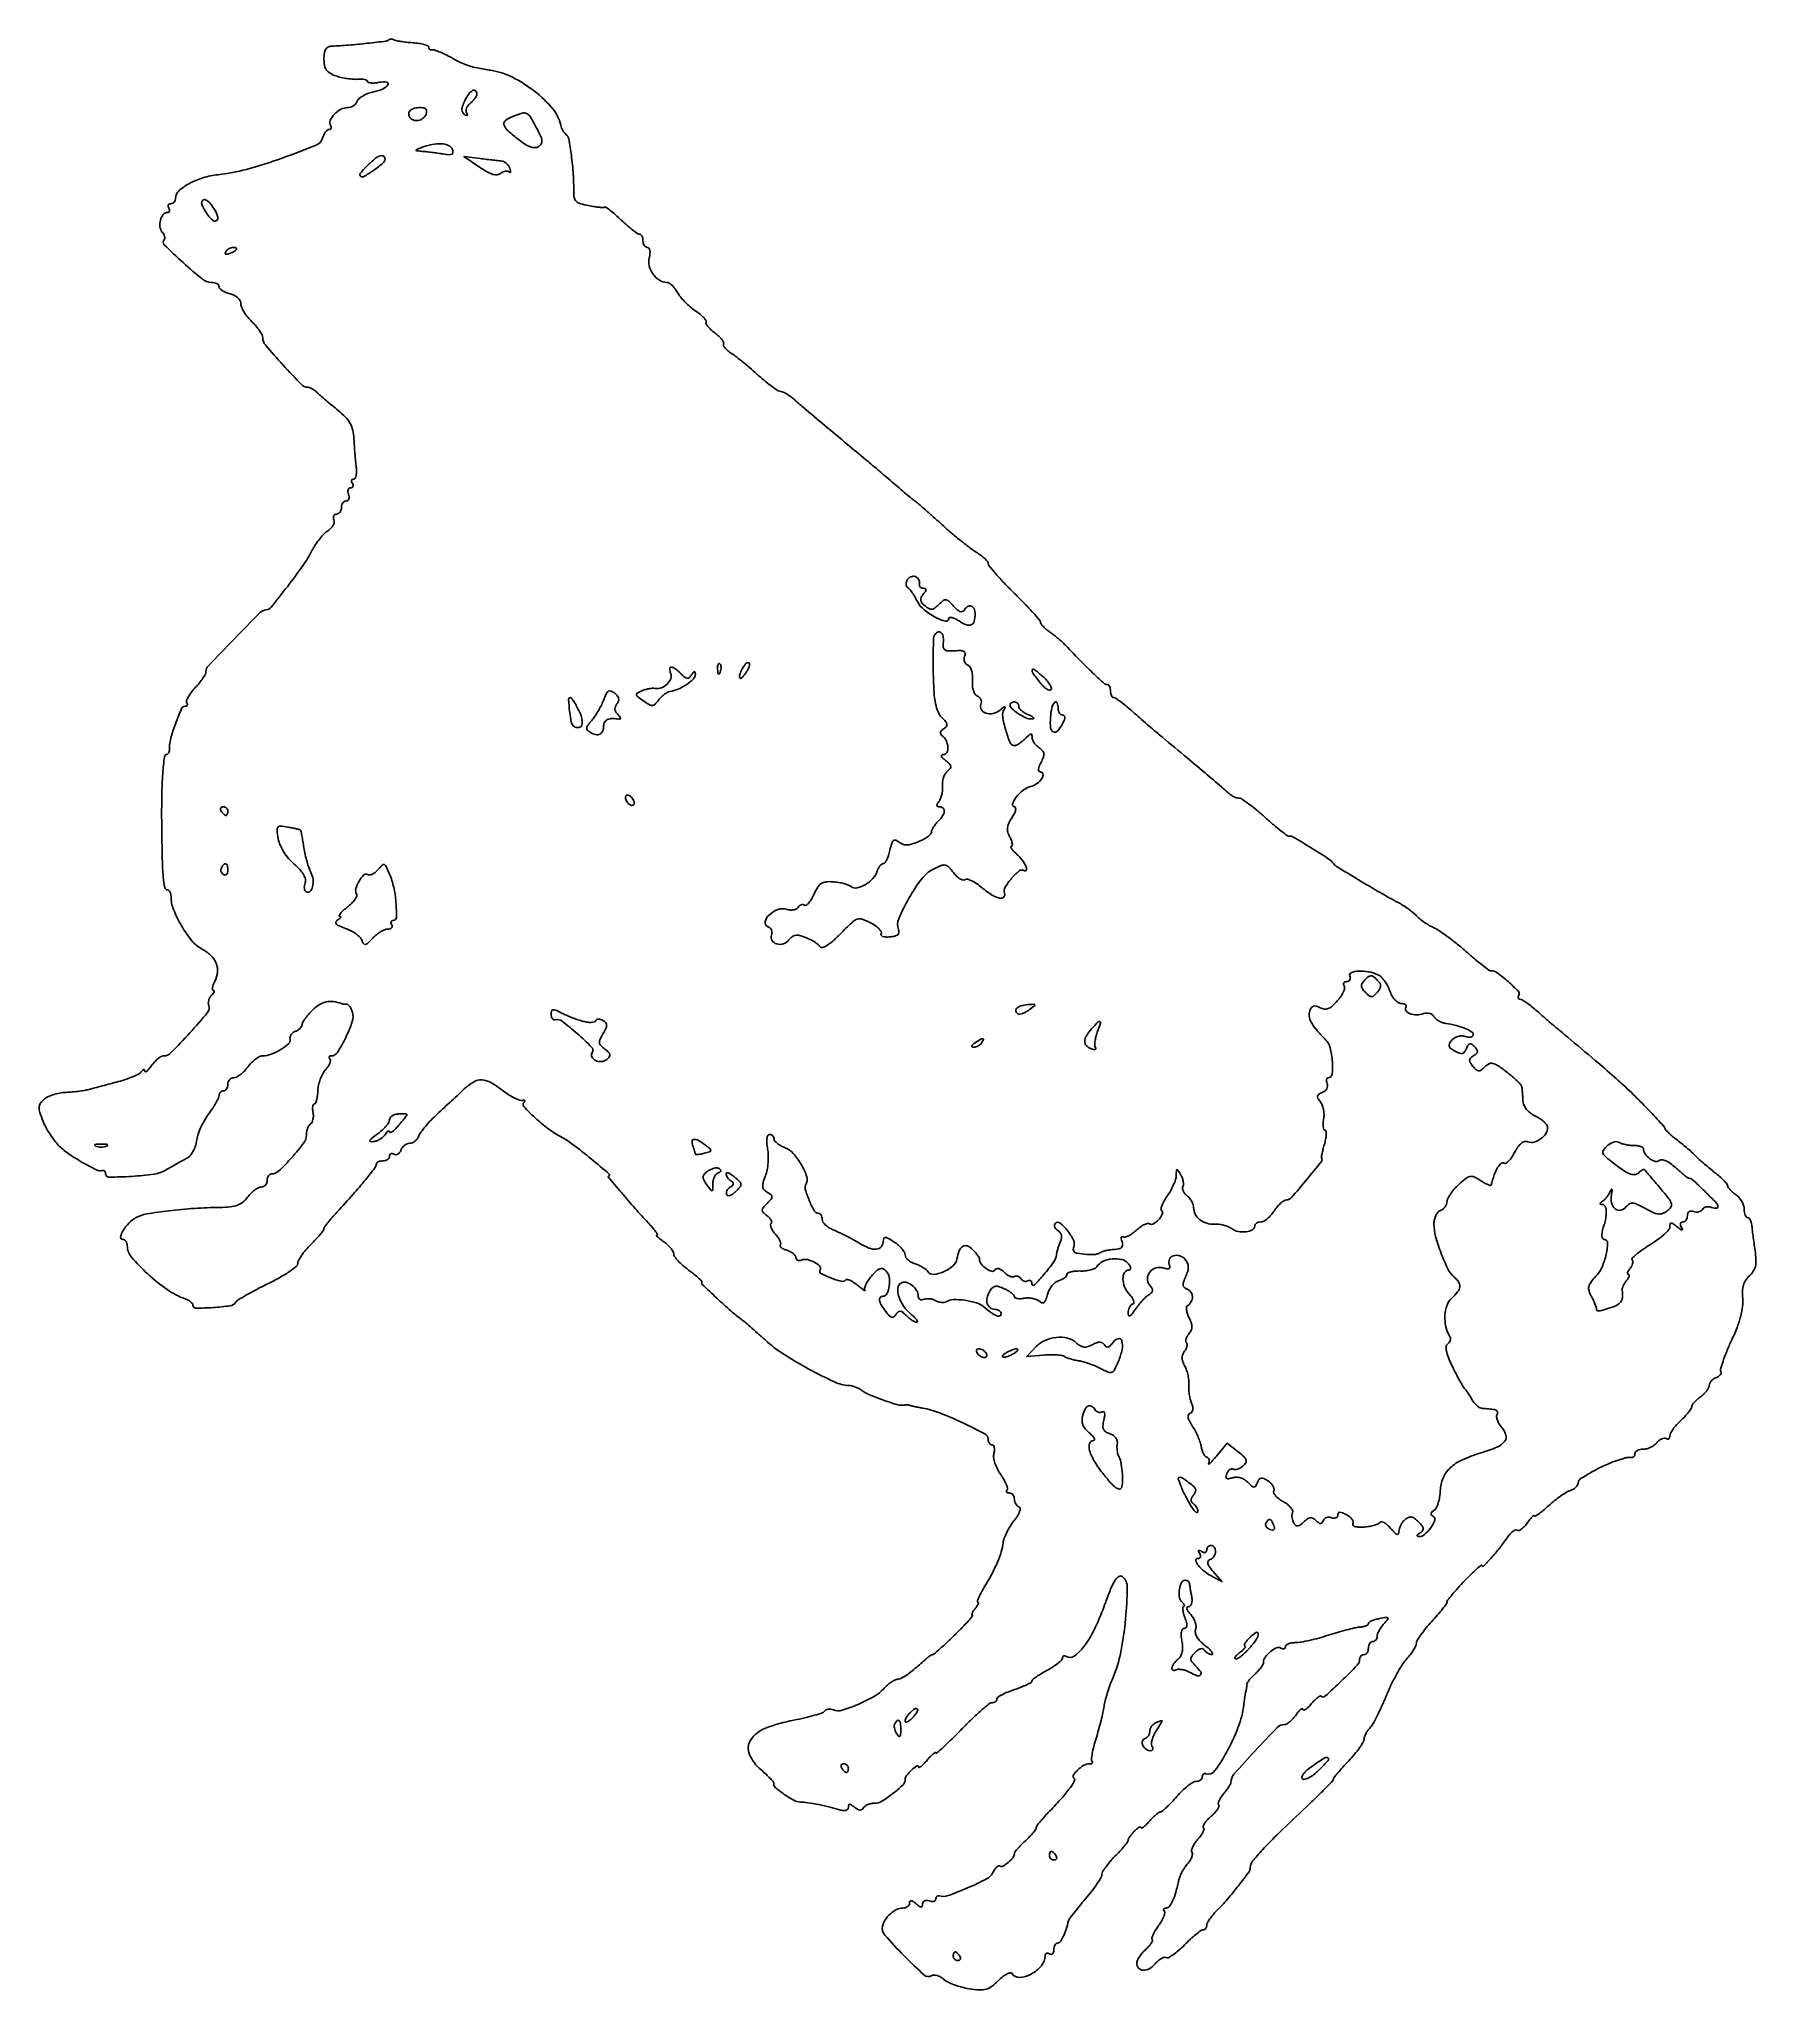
# Model space of a CAD drawing. Extents: x 1 to 394, y 0 to 447.
import ezdxf

# ---------------------------------------------------------------- set-up
doc = ezdxf.new("R2010")
doc.units = 0

msp = doc.modelspace()

# ---------------------------------------------------------------- linework, layer by layer
for points in [[(80.843106, 446.509772, -0.168152), (80.215045, 446.204669, -0.002366), (75.975711, 445.718017, -0.00722), (71.627289, 445.303125, -0.01025), (67.75, 445.069486, 0.109711), (66.953814, 444.859189, 0.141381), (66.406735, 444.341627, 0.098302), (66.09496, 443.449598, 0.035081), (66, 442.097825, 0.046024), (66.136897, 440.613754, 0.109627), (66.568203, 439.600264, 0.109486), (67.388145, 438.863579, 0.045836), (68.75, 438.251732, 0.025934), (69.967414, 437.903259, 0.018782), (71.353125, 437.637664, 0.019055), (72.691797, 437.48479, 0.038764), (73.75, 437.486788, -0.029099), (74.612213, 437.505066, -0.047066), (75.339062, 437.409265, -0.061556), (75.844007, 437.226049, -0.282086), (76, 436.971553, 0.333745), (76.175855, 436.737441, 0.052922), (76.778034, 436.629998, 0.041005), (77.633163, 436.639528, 0.023948), (78.648625, 436.78366, -0.079023), (80.375902, 436.837508, -0.563214), (80.649123, 436.223016, -0.145869), (79.420639, 435.24249, -0.041954), (77.072072, 434.51583, 0.039546), (75.919748, 434.165356, 0.041693), (74.858226, 433.642537, 0.045463), (74.030073, 433.036375, 0.121006), (73.614925, 432.438893, -0.087776), (73.284063, 431.888819, -0.066462), (72.754139, 431.422675, -0.065762), (72.113955, 431.107575, -0.081695), (71.459956, 431, 0.122534), (69.911424, 430.614719, 0.075434), (68.394824, 429.489574, 0.085457), (67.432702, 428.117159, 0.253878), (67.495259, 427.007671, -0.070599), (67.664056, 426.622059, -0.145715), (67.658268, 426.296003, -0.189605), (67.483713, 426.080985, -0.129246), (67.175648, 426, 0.161258), (66.780369, 425.869112, 0.066583), (66.371718, 425.470871, 0.056389), (66.01214, 424.887884, 0.046091), (65.762215, 424.198711, -0.236266), (64.185051, 422.399763, -0.011036), (56.401305, 419.426289, -0.018797), (48.236584, 416.853666, -0.040953), (41.787497, 415.641492, 0.048151), (38.300264, 414.934011, 0.052165), (35.110767, 413.583165, 0.059532), (32.786034, 411.910206, 0.20348), (32.031425, 410.25, -0.082909), (31.939326, 409.772594, -0.090576), (31.698145, 409.367188, -0.097845), (31.347402, 409.095874, -0.116353), (30.940983, 409, 0.108972), (30.586039, 408.921712, 0.182303), (30.3746, 408.70625, 0.161196), (30.343488, 408.3821, 0.082592), (30.5, 408, -0.072176), (30.666051, 407.617398, -0.147995), (30.656828, 407.29375, -0.188867), (30.478418, 407.080068, -0.126107), (30.166006, 407, 0.230466), (29.226173, 406.5425, 0.101368), (28.59284, 405.272841, 0.09098), (28.470455, 403.730782, 0.148697), (28.974071, 402.531243, -0.046072), (29.320066, 402.026202, -0.062351), (29.527149, 401.513735, -0.07816), (29.573084, 401.071444, -0.185298), (29.440591, 400.773924, 0.416636), (29.445358, 399.620086, 0.009906), (33.756753, 395.544214, 0.012964), (38.199104, 391.713602, 0.173114), (40.198409, 391, -0.052483), (40.8877, 390.927449, -0.072342), (41.470783, 390.711847, -0.092264), (41.862459, 390.393418, -0.177886), (42, 390.019052, 0.196992), (42.172385, 389.598489, 0.05533), (42.734375, 389.141941, 0.046776), (43.542915, 388.722843, 0.034719), (44.5, 388.410644, -0.056273), (45.492243, 388.03905, -0.070768), (46.294707, 387.475727, -0.082068), (46.818527, 386.791892, -0.12309), (47, 386.065906, 0.102798), (47.170664, 385.24459, 0.035396), (47.734375, 384.163169, 0.033407), (48.543295, 383.025445, 0.032949), (49.5, 382, -0.025987), (50.45689, 381.002546, -0.02923), (51.265625, 379.948018, -0.030404), (51.838297, 378.981751, -0.119113), (52, 378.312602, 0.17819), (52.602818, 376.67481, 0.008042), (56.630225, 372.096233, 0.007455), (60.821906, 367.618661, 0.203609), (62.278159, 367, -0.098466), (62.70056, 366.916001, -0.031419), (63.278787, 366.632812, -0.029974), (63.89855, 366.228386, -0.029325), (64.470295, 365.75, 0.010473), (65.200525, 365.090672, 0.002635), (66.417918, 364.048084, 0.002688), (67.822576, 362.870809, 0.002708), (69.236439, 361.711564, -0.029474), (70.950637, 360.145463, -0.065875), (72.002763, 358.732419, -0.072456), (72.59273, 357.182944, -0.042426), (72.859179, 355.211564, 0.004576), (72.954492, 353.58958, 0.003303), (73.089287, 351.782459, 0.003335), (73.240249, 350.066104, 0.007232), (73.384094, 348.75, -0.031417), (73.447942, 347.696186, -0.051491), (73.354148, 346.807813, -0.07037), (73.13235, 346.19752, -0.277215), (72.80347, 346, 0.131907), (72.503205, 345.919383, 0.190132), (72.334205, 345.70625, 0.143817), (72.331306, 345.382735, 0.069326), (72.5, 345, -0.079467), (72.659353, 344.617748, -0.157566), (72.63462, 344.29375, -0.184509), (72.43288, 344.078784, -0.113538), (72.090402, 344, 0.172457), (71.747127, 343.877971, 0.149855), (71.53372, 343.559375, 0.105471), (71.493584, 343.074174, 0.059765), (71.638374, 342.5, -0.06502), (71.77672, 341.926101, -0.112257), (71.719716, 341.440625, -0.151946), (71.480915, 341.121257, -0.158089), (71.106989, 341, 0.134459), (70.684847, 340.884389, 0.100435), (70.325178, 340.559375, 0.087143), (70.08314, 340.073208, 0.072144), (70, 339.5, -0.072144), (69.91686, 338.926792, -0.087143), (69.674822, 338.440625, -0.100435), (69.315153, 338.115611, -0.134459), (68.893011, 338, 0.135891), (68.512485, 337.894634, 0.1523), (68.260193, 337.611731, 0.123624), (68.182265, 337.183447, 0.07524), (68.293232, 336.678234, -0.140619), (68.345032, 336.084352, -0.078516), (68.094873, 335.397149, -0.06784), (67.592428, 334.724136, -0.059014), (66.905716, 334.173192, 0.060775), (66.0562, 333.486717, 0.023437), (65.05189, 332.348279, 0.022792), (64.066741, 330.998378, 0.026089), (63.255496, 329.622343, -0.032958), (61.11142, 326.097079, -0.011814), (57.617221, 321.36408, -0.005279), (53.890006, 316.660784, -0.206786), (52.736586, 316.056949, 0.180435), (51.382772, 315.43362, 0.002938), (45.427175, 309.369894, 0.002811), (39.524533, 303.220218, 0.192134), (39, 301.905589, -0.128575), (38.859261, 301.367337, -0.020347), (38.281344, 300.429331, -0.021428), (37.490228, 299.357234, -0.017276), (36.55351, 298.274283, 0.024162), (35.65325, 297.204053, 0.034853), (34.97417, 296.170626, 0.037574), (34.566396, 295.296696, 0.232834), (34.612527, 294.817927, -0.086662), (34.737538, 294.505559, -0.165525), (34.705473, 294.240266, -0.179237), (34.522392, 294.063544, -0.103624), (34.219077, 294, 0.298775), (33.410764, 293.46965, 0.01308), (32.088309, 290.190175, 0.021046), (30.986709, 286.810209, 0.068351), (30.666667, 284.47998, -0.037552), (30.62403, 283.913072, -0.056273), (30.495312, 283.434155, -0.073762), (30.306779, 283.106584, -0.228311), (30.083333, 282.997995, 0.379654), (29.484529, 282.463057, 0.010118), (29.117564, 278.642092, 0.014928), (28.886743, 273.590103, 0.006861), (28.873016, 267, 0.002656), (29.008162, 259.027856, 0.016153), (29.233176, 254.908232, 0.025029), (29.563574, 252.510203, 0.360455), (30.179342, 252, -0.182671), (30.492602, 251.881603, -0.09086), (30.758932, 251.543259, -0.070763), (30.939386, 251.040092, -0.050808), (31, 250.445136, 0.09644), (31.567299, 247.5313, 0.035807), (33.41511, 243.765409, 0.03557), (35.761045, 240.327893, 0.106294), (37.946523, 238.527654, -0.069028), (40.071066, 237.026629, -0.107525), (41.338663, 235.188214, -0.120103), (41.648533, 233.142935, -0.101016), (41.020215, 231.037773, 0.0267), (40.653957, 230.255755, 0.053038), (40.465951, 229.598596, 0.091767), (40.470492, 229.159962, 0.358646), (40.664816, 229, -0.277827), (40.836964, 228.896345, -0.207594), (40.854495, 228.670455, -0.082446), (40.65907, 228.309686, -0.031119), (40.278145, 227.878145, 0.069395), (39.884569, 227.357, 0.060166), (39.625222, 226.722599, 0.062859), (39.532558, 226.075977, 0.096092), (39.630798, 225.519741, -0.271508), (39.371659, 223.952118, -0.010071), (35.291154, 219.244878, -0.011519), (31.049327, 214.75841, -0.200208), (29.231191, 214, 0.135859), (28.696528, 213.85199, 0.038326), (27.984475, 213.347139, 0.035609), (27.23482, 212.628108, 0.031021), (26.556704, 211.777494, -0.019629), (25.956443, 210.988326, -0.052422), (25.452784, 210.493522, -0.161198), (25.140686, 210.378843, -0.419126), (24.984687, 210.527494, 0.106246), (24.919494, 210.809168, 0.331637), (24.758058, 210.895527, 0.16826), (24.519397, 210.770477, 0.039938), (24.234687, 210.414726, -0.121956), (23.688775, 209.923235, -0.019784), (22.393939, 209.296622, -0.020815), (20.776771, 208.670267, -0.01698), (19, 208.132416, 0.000404), (17.130471, 207.633488, 0.000387), (15.234375, 207.124257, 0.000383), (13.561729, 206.672276, 0.001392), (12.5, 206.38133, -0.025715), (11.490729, 206.156878, -0.009557), (10.052155, 205.941963, -0.009441), (8.471457, 205.766895, -0.011258), (6.97542, 205.66364, 0.035026), (5.510099, 205.492276, 0.031097), (4.022062, 205.114514, 0.032425), (2.724057, 204.60266, 0.077886), (1.870847, 204.024067, 0.058867), (1.070381, 203.077256, 0.14004), (0.795236, 202.206232, 0.08899), (0.966326, 201.072773, 0.015237), (1.73232, 199.024067, 0.02784), (2.448501, 197.518215, 0.019538), (3.411826, 195.906301, 0.01978), (4.458994, 194.431085, 0.038465), (5.425605, 193.359085, 0.040539), (7.713521, 191.512251, 0.020686), (10.850826, 189.559605, 0.014478), (13.95607, 187.917618, 0.183265), (15.25, 187.794397, -0.116672), (15.535705, 187.804478, -0.133535), (15.779687, 187.68283, -0.122418), (15.942869, 187.443872, -0.089116), (16, 187.125875, 0.414814), (16.860591, 186.267046, 0.014939), (21.980434, 186.430556, 0.02196), (27.119933, 186.975912, 0.095087), (30, 187.99221, -0.003008), (31.103147, 188.627968, -0.002108), (32.353125, 189.331408, -0.002126), (33.556211, 189.995108, -0.004437), (34.5, 190.499721, 0.086533), (35.314651, 191.125162, 0.054521), (36.027427, 192.093636, 0.051137), (36.558308, 193.271824, 0.052461), (36.83332, 194.523171, -0.051886), (37.132345, 195.891262, -0.025257), (37.778627, 197.560644, -0.024738), (38.63356, 199.246453, -0.032648), (39.58332, 200.683278, 0.014832), (40.508633, 201.980254, 0.01825), (41.2901, 203.244818, 0.016877), (41.863985, 204.338365, 0.112859), (42, 204.933278, -0.092633), (42.076095, 205.340487, -0.096207), (42.29375, 205.68665, -0.099299), (42.618453, 205.918323, -0.105836), (43, 206, 0.148195), (43.381354, 206.115568, 0.098894), (43.70625, 206.440625, 0.082425), (43.925306, 206.926543, 0.064853), (44, 207.5, -0.089468), (44.103301, 208.072689, -0.095171), (44.399479, 208.559375, -0.099837), (44.84111, 208.884988, -0.109511), (45.359927, 209, 0.127034), (46.010056, 209.167886, 0.038056), (46.871869, 209.734375, 0.035444), (47.778548, 210.543235, 0.031855), (48.597276, 211.5, -0.035001), (49.427334, 212.457754, -0.037142), (50.367546, 213.269955, -0.039986), (51.276633, 213.837757, -0.117696), (51.987349, 214.014742, 0.088035), (53.935934, 214.38013, 0.047607), (56.133389, 215.458258, 0.046883), (57.897381, 216.785272, 0.267524), (58.240725, 217.859579, -0.122759), (58.256163, 218.360211, -0.084795), (58.500961, 218.874434, -0.076534), (58.933385, 219.32373, -0.07146), (59.490725, 219.634814, 0.050409), (60.068022, 219.925989, 0.055127), (60.55665, 220.319523, 0.062267), (60.890158, 220.750786, 0.134271), (61, 221.152443, -0.134717), (61.138092, 221.65567, -0.021682), (61.700066, 222.515301, -0.022619), (62.470716, 223.49287, -0.018147), (63.383204, 224.474113, -0.056751), (64.914364, 225.692219, -0.084705), (66.493359, 226.340591, -0.08654), (68.172605, 226.421213, -0.061844), (70, 225.95809, 0.048542), (70.240777, 225.890225, 0.024123), (70.555536, 225.849238, 0.023689), (70.888632, 225.837948, 0.031996), (71.18906, 225.861265, -0.225382), (71.496874, 225.765397, -0.053591), (71.859919, 225.350158, -0.044816), (72.214715, 224.733049, -0.03123), (72.505219, 223.983556, -0.161006), (72.479722, 221.848485, -0.030383), (70.969817, 218.195641, -0.027568), (69.071256, 214.784132, -0.257431), (67.649192, 214, 0.074317), (67.321873, 213.951079, 0.21198), (67.151758, 213.803526, 0.226618), (67.153314, 213.586831, 0.08332), (67.335515, 213.331152, -0.224705), (67.473869, 212.944136, -0.068948), (67.324664, 212.324819, -0.05382), (66.940358, 211.589562, -0.036616), (66.359342, 210.844574, 0.062849), (65.720872, 209.931125, 0.034118), (65.166067, 208.67628, 0.033389), (64.768867, 207.30185, 0.04478), (64.60716, 206.015703, -0.021643), (64.515964, 204.861546, -0.034334), (64.328032, 203.888414, -0.037719), (64.082761, 203.18344, -0.297674), (63.807418, 203.00228, 0.282588), (63.570424, 202.855636, 0.077642), (63.430234, 202.419347, 0.054391), (63.399982, 201.779651, 0.03222), (63.49595, 201.021028, -0.047659), (63.572188, 200.221004, -0.05361), (63.489419, 199.452991, -0.061025), (63.270683, 198.827426, -0.140654), (62.938533, 198.462011, 0.115213), (62.578402, 198.103612, 0.049449), (62.275694, 197.491982, 0.045381), (62.069486, 196.747071, 0.04487), (62, 195.974316, -0.162588), (61.367256, 194.079902, -0.021358), (58.638081, 190.755717, -0.020205), (55.641698, 187.668893, -0.192284), (53.966667, 187, 0.152967), (53.598004, 186.884511, 0.098107), (53.283958, 186.559375, 0.080782), (53.072077, 186.073536, 0.06259), (53, 185.5, -0.089468), (52.896699, 184.927311, -0.095171), (52.600521, 184.440625, -0.099837), (52.15889, 184.115012, -0.109511), (51.640073, 184, 0.121387), (50.997723, 183.841722, 0.039791), (50.16751, 183.318063, 0.036925), (49.304252, 182.56689, 0.034208), (48.53678, 181.678511, -0.060082), (47.435876, 180.529779, -0.083538), (46.201596, 179.823166, -0.064188), (44.565585, 179.448624, -0.022352), (42.146708, 179.322338, 0.014489), (36.362022, 179.11145, 0.013743), (30.49586, 178.564912, 0.011877), (25.406586, 177.826244, 0.081054), (23.014965, 177.008009, 0.075766), (21.390445, 175.791802, 0.057529), (20.020912, 174.034379, 0.094018), (19.475042, 172.58224, 0.465562), (19.964816, 172, -0.138322), (20.359571, 171.888663, -0.100118), (20.695915, 171.575722, -0.085822), (20.922377, 171.107662, -0.069965), (21, 170.555651, 0.177921), (21.960357, 167.942251, 0.031037), (25.662975, 164.095944, 0.034254), (30.145518, 160.516121, 0.064725), (34.25, 158.39935, -0.037252), (34.919772, 158.099167, -0.046585), (35.485938, 157.720974, -0.053735), (35.878406, 157.325361, -0.170123), (36, 156.978334, 0.41431), (36.688518, 156.290042, 0.016397), (40.608624, 156.419921, 0.018323), (44.542878, 156.82481, 0.213923), (45.819631, 157.626492, -0.107717), (46.385202, 158.17225, -0.007601), (48.282954, 159.304056, -0.01046), (50.614915, 160.582983, -0.007685), (53.25, 161.906137, 0.015034), (55.836128, 163.252651, 0.022029), (58.017188, 164.60239, 0.018554), (59.669395, 165.820544, 0.228448), (60, 166.50637, -0.127433), (60.18177, 167.207984, -0.024467), (60.88125, 168.333842, -0.024631), (61.851496, 169.599333, -0.020514), (63, 170.846154, 0.009369), (64.149348, 172.039401, 0.013432), (65.11875, 173.142316, 0.009237), (65.876301, 174.087347, 0.165808), (66, 174.450112, -0.158372), (66.11987, 174.819063, -0.008339), (66.875401, 175.823403, -0.012467), (67.838361, 176.998361, -0.008693), (68.980088, 178.277035, 0.005078), (72.651365, 182.329323, 0.0097), (75.503075, 185.670327, 0.006101), (77.676351, 188.38577, 0.161752), (77.984027, 189.25, -0.188785), (78.103295, 189.536501, -0.086143), (78.435933, 189.779687, -0.067037), (78.924781, 189.944703, -0.047956), (79.5, 190, 0.06887), (80.073318, 190.079345, 0.085131), (80.559375, 190.311086, 0.099915), (80.884374, 190.655173, 0.140337), (81, 191.059017, -0.110022), (81.078957, 191.413498, -0.182842), (81.295825, 191.624118, -0.160356), (81.622228, 191.653933, -0.081847), (82.007063, 191.495635, 0.148943), (82.437686, 191.382065, 0.123594), (82.894529, 191.515309, 0.099723), (83.309425, 191.885502, 0.069381), (83.614052, 192.436618, -0.072863), (83.949836, 193.034287, -0.064045), (84.456166, 193.540757, -0.066865), (85.049013, 193.883425, -0.097951), (85.638374, 194, 0.105024), (86.231451, 194.125964, 0.066643), (86.83528, 194.497548, 0.062564), (87.357901, 195.046214, 0.067532), (87.712734, 195.693781, -0.068001), (88.186016, 196.555603, -0.015537), (89.220063, 197.863306, -0.015793), (90.517527, 199.308108, -0.014795), (91.931349, 200.700897, -0.000065), (93.4889, 202.146639, -0.000047), (95.220261, 203.752994, -0.000048), (96.861988, 205.275608, -0.000105), (98.116347, 206.438248, -0.054748), (100.293591, 208.052112, -0.146716), (102.150156, 208.500805, -0.119197), (104.193014, 207.887857, -0.030341), (107.088902, 205.951263, 0.021213), (108.403377, 205.037082, 0.027307), (109.686977, 204.317975, 0.027155), (110.790215, 203.849239, 0.16223), (111.406357, 203.833333, -0.037775), (111.786341, 203.918438, -0.244279), (111.966013, 203.856021, -0.343053), (111.98118, 203.699047, -0.05525), (111.775815, 203.442482, 0.3995), (111.749944, 202.417988, 0.021582), (114.23774, 199.893414, 0.02833), (117.359889, 197.301152, 0.036959), (120.5, 195.321922, -0.041394), (123.043137, 193.687317, -0.008882), (127.150517, 190.421401, -0.003993), (131.301254, 186.942879, -0.668118), (131.166706, 186.526743, 0.608004), (131.069023, 186.294511, 0.00141), (134.067779, 182.714161, 0.006188), (137.190372, 179.099015, 0.0078), (140.173077, 175.835042, -0.011342), (141.153614, 174.746658, -0.022456), (141.871297, 173.832794, -0.027012), (142.296695, 173.164436, -0.573757), (142.200571, 173, 0.587522), (142.13163, 172.876289, 0.059538), (142.397489, 172.542718, 0.029193), (142.968109, 172.041664, 0.012799), (143.777494, 171.443296, -0.032465), (144.630077, 170.759581, -0.036074), (145.355225, 169.993343, -0.038838), (145.867142, 169.257932, -0.127534), (146.027529, 168.693296, 0.155658), (146.238338, 168.081641, 0.026147), (147.040108, 167.116156, 0.026451), (148.139419, 166.044628, 0.020752), (149.435951, 165, -0.010213), (150.709256, 164.017604, -0.017278), (151.729052, 163.137298, -0.011563), (152.494038, 162.39582, -0.408323), (152.494616, 162.169527, 0.418007), (152.502324, 161.765951, 0.00192), (155.888141, 158.573626, 0.008005), (159.12655, 155.63949, 0.023453), (161.480343, 153.762257, -0.020598), (162.101581, 153.272573, -0.002093), (163.522351, 152.044185, -0.002615), (165.20221, 150.563921, -0.002082), (167, 148.949482, 0.04153), (171.090039, 145.821665, 0.018117), (176.978756, 142.342621, 0.01547), (182.845856, 139.388434, 0.096406), (186.096305, 138.581614, -0.048539), (186.80947, 138.475227, -0.028286), (187.636031, 138.218055, -0.028067), (188.442368, 137.86345, -0.041993), (189.096305, 137.458573, 0.060753), (190.858657, 136.456636, 0.014149), (194.0411, 135.232159, 0.011078), (197.282154, 134.169432, 0.118081), (198.656858, 134.087374, -0.02813), (199.016346, 134.130432, -0.023795), (199.399202, 134.136321, -0.024473), (199.749318, 134.107852, -0.05953), (200, 134.044111, 0.036048), (200.32018, 133.946523, 0.003764), (201.0875, 133.777951, 0.004654), (202.006093, 133.592299, 0.003712), (203, 133.408677, -0.049118), (206.900599, 132.31477, -0.018053), (212.158175, 130.044132, -0.009833), (217.265915, 127.491519, -0.278826), (218, 126.277476, 0.069228), (218.067927, 125.78922, 0.085359), (218.266249, 125.375259, 0.099985), (218.560743, 125.098474, 0.139673), (218.90638, 125, -0.238521), (219.211015, 124.84591, -0.108845), (219.396707, 124.427145, -0.072154), (219.432334, 123.797022, -0.042075), (219.302786, 123.049855, 0.100352), (219.249231, 122.090117, 0.041748), (219.543583, 120.820036, 0.038736), (220.102231, 119.455618, 0.0382), (220.866861, 118.186977, -0.02337), (221.615172, 117.024744, -0.035187), (222.144504, 115.942704, -0.038434), (222.424587, 115.061656, -0.259704), (222.303788, 114.637122, 0.119379), (222.156172, 114.395141, 0.256296), (222.196529, 114.187154, 0.165803), (222.429702, 114.044602, 0.055084), (222.833333, 114, -0.120669), (223.278304, 113.891025, -0.100718), (223.657292, 113.583854, -0.091736), (223.911843, 113.124434, -0.080927), (224, 112.583333, 0.070176), (224.080152, 112.01507, 0.065904), (224.314828, 111.47787, 0.070261), (224.662023, 111.051824, 0.106646), (225.071756, 110.809415, -0.322578), (225.326283, 110.456606, -0.088259), (225.199559, 109.740609, -0.053242), (224.711025, 108.748643, -0.025633), (223.89199, 107.589817, 0.026962), (223.012744, 106.338762, 0.023751), (222.232267, 104.947376, 0.024466), (221.649341, 103.623539, 0.06365), (221.40358, 102.613736, -0.046383), (220.974006, 100.540456, -0.026041), (220.093424, 98.121139, -0.022052), (218.777682, 95.363922, -0.013744), (217.007874, 92.25, 0.012769), (216.295856, 91.002896, 0.0239), (215.795384, 89.954687, 0.025307), (215.513329, 89.17487, 0.503962), (215.642761, 89, -0.414578), (215.767359, 88.875247, -0.101242), (215.702328, 88.559375, -0.049519), (215.435995, 88.076224, -0.022497), (215, 87.5, 0.022696), (214.564361, 86.92377, 0.050062), (214.299217, 86.440625, 0.102882), (214.236309, 86.125157, 0.41181), (214.362497, 86, -0.637615), (214.437777, 85.838235, -0.007442), (213.431384, 84.678125, -0.011389), (212.073222, 83.226735, -0.006159), (210.339823, 81.5, -0.0043), (208.534389, 79.775227, -0.006677), (206.944615, 78.321875, -0.002518), (205.563148, 77.104827, -0.181239), (205.283453, 77, 0.135162), (205.042861, 76.933752, 0.016097), (204.572923, 76.632812, 0.018268), (204.028219, 76.228689, 0.014051), (203.463275, 75.75, -0.005832), (201.013602, 73.604185, -0.023272), (199.438618, 72.378866, -0.038567), (198.264075, 71.678729, -0.078842), (197.242908, 71.359388, 0.081603), (196.599595, 71.154329, 0.030383), (195.779301, 70.671317, 0.02913), (194.932108, 70.025731, 0.031178), (194.185874, 69.299616, -0.076858), (191.88227, 67.434277, -0.030607), (188.240555, 65.602485, -0.027128), (184.567739, 64.259265, -0.167227), (182.585801, 64.328701, 0.056525), (181.965188, 64.489471, 0.06652), (181.358428, 64.494145, 0.077872), (180.856883, 64.349613, 0.146336), (180.544436, 64.071899, -0.173828), (180.062016, 63.687335, -0.010542), (178.272867, 63.118746, -0.014737), (176.062858, 62.537573, -0.010297), (173.541107, 62.007756, 0.045114), (167.01506, 60.154728, 0.15644), (163.63693, 57.438608, 0.25533), (163.364894, 54.178847, 0.114135), (166.031805, 50.626692, -0.012134), (167.187369, 49.605443, -0.017775), (168.148532, 48.647752, -0.01332), (168.879164, 47.823103, -0.21201), (168.980257, 47.472266, 0.256466), (169.330906, 46.554147, 0.023527), (171.333429, 45.010166, 0.028298), (173.519772, 43.660092, 0.119078), (175, 43.267002, -0.032257), (176.710766, 43.117753, -0.010617), (179.200142, 42.683394, -0.010887), (181.811579, 42.111063, -0.017453), (184.008577, 41.497278, 0.043321), (184.83627, 41.311543, 0.102165), (185.464378, 41.355247, 0.162013), (185.850954, 41.616511, 0.16529), (186, 42.055057, -0.071579), (186.074174, 42.570533, -0.329067), (186.300421, 42.742226, -0.157617), (186.695814, 42.620212, -0.020189), (187.410972, 42.073886, 0.043282), (188.081807, 41.608797, 0.115588), (188.63606, 41.443671, 0.160707), (189.092663, 41.564792, 0.110253), (189.469989, 41.951442, -0.105388), (189.854759, 42.353381, -0.051386), (190.4827, 42.691986, -0.047749), (191.236675, 42.92227, -0.050293), (192.007495, 43, 0.136274), (193.689253, 43.467032, 0.029774), (196.191317, 45.183521, 0.027263), (198.456032, 47.151199, 0.202958), (199, 48.436099, -0.170635), (199.318233, 49.341443, -0.033602), (200.501724, 50.629256, -0.04713), (201.641277, 51.525078, -0.580003), (202.033269, 51.321429, 0.503889), (202.2071, 51.203317, 0.079989), (202.634493, 51.434775, 0.038198), (203.275106, 52.010771, 0.016879), (204.033269, 52.860784, -0.013809), (204.78896, 53.718567, -0.030339), (205.422273, 54.320877, -0.05582), (205.851122, 54.606854, -0.56179), (206, 54.51617, 0.643654), (206.189587, 54.42991, 0.005669), (207.735557, 55.808275, 0.009927), (209.641351, 57.617241, 0.005433), (211.908279, 59.905386, -0.008603), (214.251288, 62.24052, -0.012536), (216.401694, 64.209707, -0.008065), (218.246624, 65.764418, -0.172714), (218.908279, 66, 0.075363), (219.325391, 66.063229, 0.088959), (219.679307, 66.246733, 0.100709), (219.915897, 66.519623, 0.129092), (220, 66.83994, -0.249459), (220.211981, 67.238381, -0.024448), (221.175, 67.820933, -0.02637), (222.467435, 68.433208, -0.017731), (224, 69, 0.012929), (225.532946, 69.550259, 0.019903), (226.825, 70.112267, 0.0151), (227.824289, 70.632872, 0.271466), (228, 70.932656, -0.22728), (228.156114, 71.258355, -0.014277), (229.028125, 71.918941, -0.018773), (230.158932, 72.663401, -0.01267), (231.5, 73.430067, 0.018616), (232.840595, 74.217753, 0.025985), (233.971875, 75.026088, 0.024524), (234.807279, 75.760881, 0.202801), (235, 76.216487, -0.114452), (235.06961, 76.516605, -0.184909), (235.259223, 76.692996, -0.156848), (235.545114, 76.713742, -0.078876), (235.882463, 76.572642, 0.30636), (237.656796, 76.645409, 0.07152), (239.891351, 78.848675, 0.049017), (242.260071, 82.697501, 0.026255), (244.441887, 87.840176, -0.007297), (246.007511, 91.957886, -0.041749), (247.047374, 94.049454, -0.118189), (247.888789, 94.899803, -0.322566), (248.686865, 94.844916, -0.227169), (249.836016, 92.347928, -0.019574), (249.442393, 85.143673, -0.026233), (248.32197, 77.533728, -0.050086), (246.5049, 71.632967, 0.013886), (245.853824, 69.959513, 0.011196), (245.245238, 68.12844, 0.011357), (244.759373, 66.411511, 0.028334), (244.504977, 65.132967, -0.019427), (244.265097, 63.80419, -0.006605), (243.816424, 61.893656, -0.006556), (243.264725, 59.794286, -0.007502), (242.68108, 57.802883, 0.013137), (242.164291, 55.963023, 0.019418), (241.816946, 54.323135, 0.0151), (241.62873, 52.984604, 0.227534), (241.78045, 52.552883, -0.168792), (241.881483, 52.344244, -0.257582), (241.807233, 52.162409, -0.127054), (241.533388, 52.038086, -0.043381), (241.095238, 52, 0.135256), (239.889201, 51.667672, 0.054937), (238.518814, 50.631239, 0.059861), (237.540692, 49.455557, 0.353666), (237.619225, 48.714108, -0.345636), (237.70599, 47.99354, -0.024117), (236.486915, 46.188292, -0.023421), (234.542042, 43.827071, -0.010163), (231.75, 40.866835, 0.011099), (230.696588, 39.745765, 0.015432), (229.807813, 38.693211, 0.011845), (229.126237, 37.790441, 0.15702), (229, 37.398374, -0.160402), (228.875595, 37.020562, -0.015215), (228.265625, 36.245274, -0.018225), (227.45755, 35.348636, -0.013363), (226.5, 34.41242, 0.012378), (225.542383, 33.479818, 0.017134), (224.734375, 32.59421, 0.01373), (224.119403, 31.830435, 0.164056), (224, 31.47632, -0.174476), (223.67879, 30.583841, -0.042197), (222.563029, 29.445296, -0.041669), (221.337979, 28.556082, -0.345315), (220.700068, 28.633265, 0.307005), (220.413879, 28.688203, 0.083198), (220.005333, 28.425125, 0.054771), (219.540078, 27.898121, 0.030614), (219.09054, 27.169175, -0.150366), (217.580904, 25.673047, -0.017895), (213.283017, 23.614802, -0.017764), (208.848672, 21.867724, -0.15336), (206.75, 21.793314, 0.131201), (206.464535, 21.795596, 0.13592), (206.220313, 21.654755, 0.115782), (206.056551, 21.385829, 0.079273), (206, 21.031385, -0.184534), (205.877514, 20.710807, -0.147206), (205.559375, 20.516384, -0.100118), (205.074366, 20.488865, -0.055937), (204.5, 20.638374, 0.072318), (203.923185, 20.768587, 0.122785), (203.437972, 20.68694, 0.154295), (203.119118, 20.408843, 0.137709), (203, 19.984544, -0.068567), (202.924699, 19.43802, -0.338971), (202.691839, 19.263438, -0.154048), (202.280073, 19.398065, -0.017761), (201.5, 20, 0.024942), (200.808783, 20.51771, 0.128583), (200.361364, 20.674576, 0.300026), (200.101643, 20.532179, 0.122183), (200, 20.122445, -0.138775), (199.878867, 19.694414, -0.100075), (199.538393, 19.329718, -0.085667), (199.02916, 19.084151, -0.069716), (198.428571, 19, 0.116191), (197.038453, 18.67254, 0.067942), (195.617559, 17.703861, 0.065631), (194.456421, 16.341098, 0.088224), (193.828197, 14.849449, 0.240225), (194.340736, 12.832884, 0.014565), (198.719317, 8.128443, 0.013265), (203.364599, 3.663536, 0.334902), (205.016057, 3.509924, -0.141577), (205.564865, 3.663164, -0.067757), (206.295525, 3.55699, -0.058978), (207.085352, 3.225447, -0.052027), (207.813013, 2.70683, 0.067912), (208.742967, 2.087462, 0.023937), (210.219374, 1.456145, 0.023248), (211.928749, 0.909113, 0.025222), (213.635921, 0.540245, 0.023971), (215.99226, 0.269419, 0.085354), (217.497618, 0.426232, 0.094633), (218.780258, 1.066188, 0.033487), (220.332085, 2.422994, -0.028629), (221.37396, 3.351932, -0.052999), (222.330354, 3.958248, -0.0795), (223.080112, 4.190548, -0.298143), (223.50518, 3.991618, 0.277806), (225.195678, 3.121652, 0.108352), (227.820632, 3.883671, 0.093345), (230.172197, 5.803031, 0.176835), (231, 8.070448, -0.110595), (231.078466, 8.420853, -0.183129), (231.29375, 8.628758, -0.159898), (231.617844, 8.657551, -0.081447), (232, 8.5, 0.139169), (232.379648, 8.392057, 0.191142), (232.70625, 8.521475, 0.138808), (232.926733, 8.889346, 0.066118), (233, 9.440983, -0.054709), (233.065453, 10.03738, -0.07436), (233.25949, 10.542039, -0.093922), (233.546319, 10.880641, -0.171836), (233.883369, 11, 0.247868), (234.470029, 11.309867, 0.03656), (235.166115, 12.509354, 0.034388), (235.833563, 14.161277, 0.023911), (236.365478, 16.102667, -0.106828), (236.544259, 16.489974, -0.003687), (237.561005, 17.820018, -0.00675), (238.801231, 19.374072, -0.004647), (240.246454, 21.102667, 0.012146), (241.681559, 22.872431, 0.016139), (242.893429, 24.552875, 0.013441), (243.807535, 25.992812, 0.134739), (243.996454, 26.673077, -0.134579), (244.171149, 27.302889, -0.021436), (244.880208, 28.382813, -0.022425), (245.851084, 29.611561, -0.017967), (247, 30.846154, 0.010051), (248.149284, 32.042599, 0.014253), (249.11875, 33.155357, 0.010257), (249.870749, 34.109101, 0.163216), (250, 34.494505, -0.129357), (250.089888, 34.836132, -0.023742), (250.440625, 35.393029, -0.024103), (250.925729, 36.021029, -0.019873), (251.5, 36.642857, -0.022791), (252.076644, 37.169199, -0.054319), (252.559375, 37.489428, -0.130145), (252.866388, 37.557552, -0.402406), (253, 37.418419, 0.526798), (253.149747, 37.315733, 0.07123), (253.548518, 37.539231, 0.035179), (254.149692, 38.070121, 0.015657), (254.867295, 38.84699, -0.016293), (255.630861, 39.671514, -0.021558), (256.380904, 40.367553, -0.0196), (257.037562, 40.883284, -0.157937), (257.397847, 41, 0.180096), (257.787767, 41.145154, 0.010004), (258.768977, 42.028125, 0.01441), (259.908585, 43.15905, 0.009968), (261.134144, 44.5, -0.020776), (262.413072, 45.840012, -0.025712), (263.714673, 46.971875, -0.025505), (264.877205, 47.790199, -0.141521), (265.603592, 48, 0.069905), (266.137283, 48.074981, 0.085785), (266.589805, 48.29375, 0.100108), (266.892359, 48.618662, 0.138432), (267, 49, -0.079293), (267.057964, 49.363205, -0.120985), (267.225986, 49.632812, -0.142963), (267.476567, 49.766047, -0.130453), (267.769313, 49.75, 0.326481), (269.890581, 50.445774, 0.033028), (272.867156, 55.228694, 0.037408), (275.427839, 61.027007, 0.061702), (276.583965, 66.25, -0.008633), (276.665404, 66.975001, -0.008304), (276.772732, 67.70625, -0.008259), (276.888654, 68.347444, -0.029623), (276.993421, 68.75, 0.028548), (277.08092, 69.083265, 0.020247), (277.14221, 69.465024, 0.020519), (277.171044, 69.83553, 0.040217), (277.158111, 70.130931, -0.175676), (277.236547, 70.475761, -0.023112), (277.678348, 71.097655, -0.02455), (278.294698, 71.81042, -0.018292), (279.03969, 72.535919, 0.023595), (279.790098, 73.282357, 0.027807), (280.424159, 74.058051, 0.028462), (280.877052, 74.760353, 0.129683), (281, 75.226416, -0.159511), (281.390673, 76.419852, -0.062725), (282.594621, 77.691644, -0.065077), (283.999145, 78.567399, -0.250326), (284.992329, 78.504741, 0.069827), (285.377977, 78.335221, 0.144569), (285.703997, 78.339274, 0.189933), (285.918864, 78.511248, 0.130847), (286, 78.815983, -0.228543), (286.172531, 79.173727, -0.07414), (286.694901, 79.475633, -0.056464), (287.459698, 79.681735, -0.037624), (288.365622, 79.75, 0.043601), (289.606116, 79.85838, 0.012084), (291.523728, 80.24403, 0.012105), (293.682598, 80.788017, 0.012409), (295.794685, 81.431805, -0.008463), (297.885119, 82.087068, -0.008679), (299.979079, 82.665405, -0.008476), (301.811785, 83.104519, -0.035772), (302.929064, 83.26961, 0.030455), (303.722327, 83.378226, 0.045733), (304.391662, 83.576778, 0.056308), (304.859031, 83.827432, 0.246315), (305, 84.096227, -0.251806), (305.155803, 84.385983, -0.039159), (305.74485, 84.712239, -0.035695), (306.564263, 85.017093, -0.023987), (307.53566, 85.251568, -0.007775), (309.09966, 85.52541, -0.2657), (309.438555, 85.397224, -0.359501), (309.438415, 85.083094, -0.011223), (308.53566, 84.039404, 0.030789), (307.947959, 83.303669, 0.030226), (307.4511, 82.496921, 0.031681), (307.104501, 81.737656, 0.091479), (307, 81.171259, -0.084037), (306.924287, 80.723964, -0.093099), (306.70625, 80.344057, -0.100507), (306.381437, 80.090001, -0.116378), (306, 80, 0.148195), (305.618646, 79.884432, 0.098894), (305.29375, 79.559375, 0.082425), (305.074694, 79.073457, 0.064853), (305, 78.5, -0.064853), (304.925306, 77.926543, -0.082425), (304.70625, 77.440625, -0.098894), (304.381354, 77.115568, -0.148195), (304, 77, 0.106999), (303.618467, 76.917407, 0.099484), (303.29375, 76.683281, 0.095885), (303.076052, 76.333414, 0.09161), (303, 75.921808, -0.195219), (302.452725, 74.573532, -0.008832), (298.837243, 70.982845, -0.006851), (295.055247, 67.455358, -0.400077), (294.190328, 67.476339, 0.335417), (293.910252, 67.515279, 0.037634), (293.339298, 67.137662, 0.033668), (292.647115, 66.522099, 0.020269), (291.909127, 65.707475, -0.021224), (291.198236, 64.925766, -0.052083), (290.598026, 64.43412, -0.133106), (290.213178, 64.307624, -0.419705), (290.033269, 64.472506, 0.414392), (289.871781, 64.623219, 0.159187), (289.552491, 64.506478, 0.053271), (289.044704, 64.011429, 0.020164), (288.443296, 63.222506, -0.030492), (287.766637, 62.371874, -0.035231), (287.021298, 61.652861, -0.037854), (286.315237, 61.147392, -0.137264), (285.78846, 61, 0.201813), (284.152616, 60.311696, 0.006484), (279.103959, 55.013385, 0.007033), (274.231008, 49.614502, 0.176), (273.516732, 47.78242, -0.116854), (273.41432, 47.391096, -0.018751), (273.014985, 46.703433, -0.01986), (272.471951, 45.915325, -0.016265), (271.832152, 45.116935, 0.030059), (271.235395, 44.328669, 0.045191), (270.824072, 43.571389, 0.055419), (270.632844, 42.94552, 0.247687), (270.742475, 42.590858, -0.302534), (270.813644, 42.23583, -0.050628), (270.469119, 41.591298, -0.040979), (269.847622, 40.813206, -0.02512), (269, 40, 0.026091), (268.154026, 39.185216, 0.042444), (267.537324, 38.402259, 0.05325), (267.202394, 37.752478, 0.297033), (267.279459, 37.387208, -0.262214), (267.382524, 37.01842, -0.054552), (267.143631, 36.362666, -0.044247), (266.660647, 35.569195, -0.028707), (265.974363, 34.742107, 0.034744), (265.286375, 33.892316, 0.046298), (264.794307, 33.030056, 0.0544), (264.546945, 32.276948, 0.192899), (264.632542, 31.785543, -0.170261), (264.736613, 31.311893, -0.060887), (264.568046, 30.630819, -0.051688), (264.182666, 29.867492, -0.041209), (263.621852, 29.134644, 0.035322), (262.988175, 28.326452, 0.024541), (262.38622, 27.334119, 0.024843), (261.900303, 26.319173, 0.045906), (261.625845, 25.447658, -0.014919), (260.923614, 22.617058, -0.037727), (260.199926, 20.624789, -0.054396), (259.462908, 19.37417, -0.236671), (258.716702, 19, 0.063193), (258.35916, 18.95463, 0.188), (258.162269, 18.812846, 0.245097), (258.14267, 18.60566, 0.100081), (258.303788, 18.362878, -0.252193), (258.428935, 17.945509, -0.041797), (258.183613, 17.11222, -0.037265), (257.69719, 16.090561, -0.024987), (257, 15, 0.018654), (256.290755, 13.920932, 0.02883), (255.769229, 12.934937, 0.028146), (255.455639, 12.13263, 0.282614), (255.535676, 11.797658, -0.307284), (255.592989, 11.498269, -0.045367), (255.282964, 10.927759, -0.038215), (254.740582, 10.235848, -0.023504), (254.006131, 9.505548, 0.03138), (253.238393, 8.717736, 0.033017), (252.589301, 7.852717, 0.035007), (252.135364, 7.036876, 0.109879), (252, 6.428346, 0.174178), (252.412746, 5.279449, 0.212657), (253.425767, 4.775105, 0.143608), (254.830952, 5.122555, 0.080992), (256.196928, 6.248336, -0.035807), (256.908312, 6.951163, -0.049833), (257.642575, 7.462368, -0.060776), (258.2931, 7.727638, -0.207755), (258.735359, 7.663557, 0.268248), (259.247584, 7.648484, 0.02791), (260.314325, 8.303304, 0.028695), (261.583426, 9.295848, 0.018889), (262.928876, 10.57174, -0.011905), (264.275478, 11.884921, -0.016451), (265.54873, 12.992949, -0.013031), (266.643775, 13.837857, -0.159099), (267.140445, 14, 0.120866), (267.468281, 14.080424, 0.100724), (267.747506, 14.307102, 0.091673), (267.935056, 14.646137, 0.080789), (268, 15.045455, -0.124778), (268.137922, 15.58952, -0.025175), (268.660937, 16.448577, -0.025135), (269.388654, 17.410862, -0.021194), (270.25, 18.353958, 0.017781), (272.726278, 21.028377, 0.012631), (275.315747, 24.190701, 0.006885), (277.625692, 27.247642, 0.16019), (277.959454, 28.269668, -0.172388), (278.440648, 29.632628, -0.016431), (280.787203, 32.342496, -0.01373), (284.575469, 36.218211, -0.003553), (290.89215, 42.248932, 0.004048), (293.233315, 44.488542, 0.006347), (295.205819, 46.455623, 0.002188), (296.869476, 48.172334, 0.193701), (297, 48.496613, -0.170125), (297.111125, 48.813759, -0.004898), (298.028125, 49.938859, -0.00938), (299.158777, 51.24793, -0.006259), (300.5, 52.706019, 0.015166), (301.840278, 54.216202, 0.019566), (302.971875, 55.685114, 0.017669), (303.809922, 56.958835, 0.13751), (304, 57.63691, -0.081853), (304.092618, 58.198878, -0.037197), (304.384343, 58.886869, -0.035545), (304.807696, 59.582886, -0.040753), (305.308403, 60.178571, 0.066131), (305.956893, 61.034501, 0.010738), (306.949682, 62.87433, 0.01168), (308.027677, 65.105967, 0.010043), (309.058403, 67.5, -0.015512), (310.158321, 69.979719, -0.014086), (311.443718, 72.468873, -0.014263), (312.719799, 74.63004, -0.043265), (313.75, 75.989782, 0.020738), (314.611318, 77.026219, 0.024088), (315.339062, 78.081457, 0.024097), (315.861367, 79.020949, 0.11531), (316, 79.614089, -0.139012), (316.18234, 80.257256, -0.015604), (317.028125, 81.537799, -0.017983), (318.159616, 83.023483, -0.013681), (319.5, 84.569725, 0.007792), (320.841013, 86.080373, 0.011336), (321.971875, 87.456917, 0.007051), (322.868673, 88.634261, 0.160573), (323, 89.032651, -0.168019), (323.13894, 89.434444, -0.006032), (324.175, 90.721115, -0.010507), (325.467285, 92.22157, -0.007106), (327, 93.87934, -0.007759), (328.535207, 95.443832, -0.014781), (329.825, 96.644841, -0.012631), (330.821372, 97.475507, -0.627118), (331, 97.389097, 0.667316), (331.339631, 97.247942, 0.013578), (333.068941, 99.065107, 0.01714), (335.017325, 101.382072, 0.019248), (336.724694, 103.741414, -0.034039), (337.356921, 104.562805, -0.051129), (338.021403, 105.175145, -0.065427), (338.619587, 105.511117, -0.238011), (339.040962, 105.474684, 0.236435), (339.466833, 105.436582, 0.062988), (340.08236, 105.773583, 0.049854), (340.770872, 106.385243, 0.033462), (341.431578, 107.205776, -0.013105), (342.034492, 108.020267, -0.030129), (342.539276, 108.59156, -0.06328), (342.873359, 108.851109, -0.580858), (343, 108.778877, 0.577974), (343.1747, 108.678232, 0.022493), (343.948365, 109.174616, 0.020601), (344.989208, 109.976803, 0.010582), (346.228475, 111.061498, -0.015935), (347.594507, 112.231563, -0.016054), (349.028971, 113.309222, -0.016074), (350.336595, 114.166044, -0.060218), (351.228475, 114.572515, 0.05649), (351.90669, 114.875543, 0.06055), (352.482602, 115.317004, 0.068103), (352.875447, 115.823343, 0.129529), (353.010171, 116.317388, -0.253554), (353.496317, 117.196293, -0.013916), (356.290774, 118.875499, -0.021723), (359.419755, 120.464195, -0.033847), (362.25, 121.52534, 0.001806), (362.591407, 121.628952, 0.001054), (363, 121.755511, 0.001053), (363.408562, 121.88395, 0.001786), (363.75, 121.993421, -0.035422), (364.091714, 122.078139, -0.02227), (364.5, 122.130551, -0.022329), (364.908429, 122.14628, -0.037629), (365.25, 122.118421, 0.137085), (365.535622, 122.151665, 0.119953), (365.779688, 122.328536, 0.101574), (365.943594, 122.626809, 0.075146), (366, 123, -0.181272), (366.143082, 123.381693, -0.091278), (366.551532, 123.70625, -0.071223), (367.159146, 123.926111, -0.05129), (367.877555, 124, 0.067142), (368.687006, 124.109188, 0.044516), (369.566581, 124.437391, 0.044312), (370.379845, 124.919018, 0.063794), (370.990862, 125.48899, -0.050777), (371.529284, 126.018024, -0.064546), (372.124078, 126.379611, -0.078442), (372.682148, 126.528516, -0.165938), (373.113307, 126.429973, 0.113787), (373.450818, 126.315506, 0.18462), (373.739534, 126.393782, 0.15737), (373.933671, 126.660755, 0.079305), (374, 127.076312, -0.127121), (374.157098, 127.684234, -0.028247), (374.734375, 128.600415, -0.027601), (375.54301, 129.612914, -0.023574), (376.5, 130.58758, 0.016466), (377.457353, 131.535294, 0.021436), (378.265625, 132.466835, 0.0197), (378.862455, 133.281279, 0.149349), (379, 133.731492, -0.149708), (379.125816, 134.142277, -0.03205), (379.5875, 134.738999, -0.030808), (380.234356, 135.387442, -0.025131), (381, 136, 0.035258), (381.765334, 136.638131, 0.038057), (382.4125, 137.362421, 0.04118), (382.862956, 138.063913, 0.12274), (383, 138.61377, -0.115693), (383.115591, 139.106643, -0.065634), (383.459243, 139.617902, -0.060032), (383.965579, 140.069203, -0.06049), (384.563382, 140.385948, 0.052894), (385.126114, 140.673283, 0.082965), (385.525117, 141.04006, 0.114773), (385.702926, 141.424351, 0.191902), (385.641987, 141.770261, -0.214329), (385.56752, 142.334125, -0.010375), (386.161793, 144.178441, -0.015368), (387.002787, 146.391244, -0.010329), (388.092293, 148.866842, 0.016679), (389.358908, 151.846949, 0.027547), (390.202094, 154.448234, 0.032973), (390.638867, 156.68963, 0.059141), (390.654573, 158.562031, -0.036314), (390.593366, 160.208432, -0.063627), (390.81369, 161.552142, -0.072436), (391.334594, 162.675401, -0.064185), (392.172523, 163.656131, 0.063743), (393.075179, 164.710741, 0.089496), (393.559014, 165.848493, 0.068024), (393.687548, 167.30985, 0.023223), (393.486151, 169.43362, -0.0017), (393.252824, 171.118796, -0.001658), (393.028972, 172.819563, -0.001633), (392.842187, 174.314732, -0.006214), (392.740227, 175.25, 0.042309), (392.617833, 175.919848, 0.058577), (392.39021, 176.485938, 0.073771), (392.09892, 176.87182, 0.196708), (391.785714, 177, -0.224771), (391.484887, 177.142431, -0.07569), (391.230804, 177.570843, -0.057584), (391.057467, 178.199144, -0.038555), (391, 178.943296, 0.080837), (390.863336, 179.78308, 0.049655), (390.451986, 180.699593, 0.048304), (389.848184, 181.549607, 0.061481), (389.134419, 182.193296, -0.025007), (388.414209, 182.753428, -0.029269), (387.792509, 183.355718, -0.030303), (387.336612, 183.917018, -0.130811), (387.185967, 184.315532, 0.150213), (387.002545, 184.750014, 0.018523), (386.304484, 185.522701, 0.02055), (385.380476, 186.397345, 0.015646), (384.301548, 187.279828, -0.008099), (383.119013, 188.217631, -0.006591), (381.88233, 189.258993, -0.006667), (380.76852, 190.248531, -0.017233), (380, 191, 0.017233), (379.23148, 191.751469, 0.006667), (378.11767, 192.741007, 0.006591), (376.880987, 193.782369, 0.008099), (375.698452, 194.720172, -0.010337), (374.624154, 195.579998, -0.015026), (373.716129, 196.385575, -0.010505), (373.005952, 197.083566, -0.189163), (372.884206, 197.372218, 0.174857), (372.757203, 197.698268, 0.003056), (371.481954, 199.14126, 0.007312), (369.947171, 200.807004, 0.004759), (368.128413, 202.68775, 0.008213), (364.751566, 206.003101, 0.008301), (361.279376, 209.193838, 0.006218), (356.927456, 212.965914, 0.002197), (350.602691, 218.264227, -0.001967), (348.884284, 219.702407, -0.001336), (346.9388, 221.352612, -0.001346), (345.069019, 222.95593, -0.0027), (343.602691, 224.234027, 0.01171), (342.355323, 225.282326, 0.015684), (341.173767, 226.169625, 0.012825), (340.161056, 226.843446, 0.136261), (339.690983, 226.984027, -0.13051), (339.426647, 227.059836, -0.185247), (339.277164, 227.250228, -0.143111), (339.272905, 227.534596, -0.071185), (339.418304, 227.867814, 0.346397), (339.314692, 228.778001, 0.017015), (336.964224, 230.996392, 0.021051), (334.451641, 233.029781, 0.160938), (333.028614, 233.5, -0.160132), (332.578245, 233.648032, -0.005555), (331.085466, 234.774026, -0.00987), (329.342385, 236.175226, -0.006682), (327.409663, 237.83711, 0.010893), (325.346571, 239.581092, 0.010866), (323.207839, 241.235009, 0.010759), (321.279001, 242.597539, 0.041456), (320, 243.314014, -0.02561), (318.933101, 243.868062, -0.018114), (317.79375, 244.592588, -0.018343), (316.752929, 245.366414, -0.036378), (316, 246.066042, 0.033245), (315.236699, 246.784261, 0.015308), (314.156315, 247.619122, 0.015085), (312.962089, 248.431091, 0.02021), (311.830007, 249.089137, -0.00919), (307.726063, 251.355168, -0.004971), (302.756045, 254.286052, -0.001809), (297.820016, 257.287829, -0.094583), (297, 258.034477, 0.088034), (295.826631, 259.131072, 0.005778), (291.891158, 261.622707, 0.003243), (287.732446, 264.151748, 0.204706), (286.902064, 264.265429, -0.230333), (286.509649, 264.338863, -0.00591), (285.039791, 265.455283, -0.011395), (283.324083, 266.854641, -0.00739), (281.402064, 268.546369, 0.011056), (279.438496, 270.24928, 0.015155), (277.593776, 271.686914, 0.011845), (276.014958, 272.785705, 0.146192), (275.321429, 272.995681, -0.08061), (274.775667, 273.086298, -0.035813), (274.100893, 273.369207, -0.034257), (273.414025, 273.778222, -0.039146), (272.821429, 274.261194, 0.013999), (271.428867, 275.517697, 0.001093), (267.612221, 278.757932, 0.001405), (262.83268, 282.774714, 0.000853), (257.158253, 287.5, -0.003766), (255.982251, 288.490956, -0.00152), (254.391559, 289.860372, -0.001504), (252.688097, 291.344903, -0.001908), (251.124087, 292.726797, 0.009217), (249.681197, 293.964594, 0.012899), (248.344263, 295.012539, 0.009239), (247.202434, 295.828625, 0.143761), (246.75, 295.976797, -0.187715), (246.46346, 296.098634, -0.085233), (246.220313, 296.433809, -0.066597), (246.055309, 296.924257, -0.047922), (246, 297.5, 0.049816), (245.942669, 298.073999, 0.069803), (245.771803, 298.559375, 0.08996), (245.519734, 298.885981, 0.185604), (245.223157, 299, -0.184019), (244.485092, 299.281156, -0.006859), (242.255623, 301.323611, -0.01007), (239.399144, 304.12413, -0.004232), (235.665672, 308, 0.019221), (234.970473, 308.679714, 0.009487), (234.038871, 309.491411, 0.009399), (233.038951, 310.298278, 0.013549), (232.122529, 310.970759, -0.021737), (231.309816, 311.587859, -0.028038), (230.623493, 312.225904, -0.028093), (230.12671, 312.804339, -0.164827), (230, 313.17827, 0.180993), (229.824737, 313.646581, 0.004223), (228.2375, 315.439353, 0.008821), (226.299415, 317.516611, 0.005803), (224, 319.840987, -0.007089), (221.700847, 322.177086, -0.010557), (219.7625, 324.290844, -0.005924), (218.203747, 326.107375, -0.176119), (218, 326.667869, 0.176047), (217.836104, 327.11893, 0.029204), (217.192187, 327.802636, 0.02899), (216.303031, 328.55005, 0.022041), (215.25, 329.265788, -0.02404), (213.861863, 330.217429, -0.007184), (211.839063, 331.798395, -0.007186), (209.616005, 333.641192, -0.00772), (207.5, 335.504404, 0.002011), (205.510658, 337.296819, 0.002597), (203.669226, 338.925471, 0.001969), (202.113857, 340.276001, 0.02293), (201.480343, 340.773008, -0.016837), (200.870958, 341.239209, -0.002038), (199.570146, 342.314571, -0.00242), (198.035308, 343.606609, -0.001991), (196.409401, 345, 0.001287), (194.679671, 346.486596, 0.001069), (192.832122, 348.059375, 0.001079), (191.133518, 349.492821, 0.002922), (189.92047, 350.5, -0.002027), (185.764412, 353.938174, -0.001059), (180.615035, 358.251895, -0.000805), (175.732776, 362.372928, -0.006904), (173.57729, 364.25, 0.023884), (172.751128, 364.921527, 0.025814), (171.885188, 365.492753, 0.026508), (171.097825, 365.90118, 0.101258), (170.561439, 366.023203, -0.137927), (169.947399, 366.210446, -0.013128), (168.636798, 367.100088, -0.015976), (167.109456, 368.272213, -0.011929), (165.5, 369.656614, 0.006601), (163.804172, 371.147038, 0.006014), (162.016585, 372.639891, 0.006026), (160.386631, 373.93578, 0.019336), (159.258586, 374.742796, -0.028931), (158.431237, 375.359017, -0.044672), (157.80235, 375.990308, -0.055358), (157.433846, 376.548368, -0.262431), (157.448706, 376.917004, 0.266576), (157.461267, 377.30293, 0.045163), (157.042219, 377.944264, 0.03898), (156.355274, 378.686178, 0.025458), (155.458938, 379.43356, -0.024182), (154.560966, 380.178434, -0.037261), (153.869378, 380.912697, -0.042302), (153.440072, 381.545035, -0.272848), (153.447796, 381.915532, 0.300442), (153.436561, 382.288063, 0.03653), (152.891225, 382.952993, 0.033636), (152.051519, 383.725313, 0.021159), (150.97712, 384.515378, -0.029526), (149.784933, 385.423163, -0.022281), (148.585001, 386.550866, -0.022712), (147.549806, 387.715914, -0.047445), (146.879163, 388.725786, 0.039733), (146.320391, 389.595975, 0.044467), (145.649565, 390.33195, 0.049467), (144.971544, 390.840937, 0.137123), (144.402449, 391, -0.146661), (142.752542, 391.494592, -0.094524), (141.310469, 392.895663, -0.091288), (140.44792, 394.78009, -0.123901), (140.446724, 396.643756, 0.037974), (140.603748, 397.55855, 0.068515), (140.571314, 398.317033, 0.105537), (140.365849, 398.817099, 0.247542), (140.019052, 399, -0.145579), (139.63044, 399.115597, -0.099274), (139.299347, 399.440625, -0.083326), (139.076193, 399.926589, -0.066148), (139, 400.5, 0.048007), (138.944722, 401.074398, 0.067737), (138.779687, 401.560734, 0.087599), (138.536438, 401.889382, 0.190429), (138.25, 402.004627, -0.153683), (137.802168, 402.148648, -0.010228), (136.702978, 402.961224, -0.013998), (135.41802, 404.011061, -0.009976), (134.036734, 405.254627, 0.00822), (132.687653, 406.477805, 0.013574), (131.504162, 407.460376, 0.007177), (130.5042, 408.222771, 0.370835), (130.278522, 408.206227, -0.213975), (130.033389, 408.113451, -0.008541), (129.058686, 408.188515, -0.013733), (127.881004, 408.3322, -0.009144), (126.540066, 408.558461, -0.026772), (124.68941, 409.009341, -0.119986), (123.73478, 409.570392, -0.153095), (123.269161, 410.429228, -0.052808), (123.144402, 411.852234, 0.021838), (123.044493, 415.754035, 0.01677), (122.606938, 419.995169, 0.010283), (121.996522, 423.853507, 0.193143), (121.357863, 424.87432, -0.073434), (121.005281, 425.220861, -0.034596), (120.655455, 425.756832, -0.033341), (120.360296, 426.379829, -0.040045), (120.171345, 427, 0.122391), (118.309756, 430.764321, 0.050884), (114.195489, 434.724201, 0.049778), (109.10579, 437.951647, 0.07797), (104.179134, 439.529931, -0.009007), (101.137508, 440.059611, -0.030887), (99.196001, 440.559878, -0.033666), (97.41782, 441.272673, -0.012256), (95, 442.510169, 0.01254), (93.604751, 443.22329, 0.01696), (92.307812, 443.79238, 0.013986), (91.217128, 444.192502, 0.148887), (90.75, 444.205603, -0.104673), (90.464062, 444.188719, -0.129964), (90.220313, 444.294107, -0.127763), (90.057697, 444.507982, -0.099307), (90, 444.795613, 0.297948), (89.78821, 445.119476, 0.033848), (88.923684, 445.430001, 0.032148), (87.740168, 445.685837, 0.020346), (86.335946, 445.837987, -0.009589), (84.881918, 445.963961, -0.012119), (83.543621, 446.138704, -0.01025), (82.436942, 446.333884, -0.089867), (81.975426, 446.515188, 0.06909), (81.676579, 446.647075, 0.070726), (81.355515, 446.691153, 0.077518), (81.062025, 446.643938, 0.118338)], [(101, 434.122445, -0.117428), (100.899657, 433.701083, -0.036572), (100.562609, 433.139669, -0.034288), (100.080842, 432.546753, -0.031807), (99.51101, 432.009138, 0.059806), (98.989616, 431.459025, 0.071016), (98.648439, 430.830535, 0.08334), (98.532106, 430.223187, 0.145139), (98.665519, 429.732185, -0.04287), (98.853207, 429.360754, -0.341106), (98.804263, 429.187457, -0.270582), (98.601045, 429.165101, -0.033672), (98.192218, 429.381203, -0.125468), (97.740682, 429.849113, -0.130703), (97.577128, 430.468843, -0.081221), (97.718564, 431.323555, -0.025368), (98.198225, 432.535711, -0.046958), (99.057941, 434.032466, -0.110517), (100.007898, 434.891944, -0.314473), (100.672701, 434.829222, -0.220305)], [(89.361626, 429.5, -0.133584), (88.6611, 428.543243, -0.127029), (87.559189, 428.05051, -0.136198), (86.415201, 428.168692, -0.16229), (85.586203, 428.86052, -0.167896), (85.403066, 429.676102, -0.19251), (85.778403, 430.376123, -0.120837), (86.73476, 430.847272, -0.054364), (88.135282, 431, -0.061126), (88.886199, 430.907854, -0.161697), (89.337692, 430.621751, -0.183198), (89.495442, 430.150434, -0.081936)], [(114.590314, 426.462156, -0.013583), (115.577044, 424.504322, -0.082306), (115.884997, 423.414661, -0.171286), (115.712706, 422.672449, -0.112939), (115.082796, 422.051171, -0.1491), (114.24903, 421.831552, -0.080594), (113.199245, 422.043593, -0.055044), (111.908911, 422.699233, -0.023345), (110.335042, 423.839015, -0.01628), (107.864626, 425.94536, -0.157221), (107.187799, 427.126552, -0.301625), (107.55574, 428.054622, -0.056376), (109.25, 428.968838, -0.021473), (111.389713, 429.723923, -0.18589), (112.379865, 429.65323, -0.14831), (113.181865, 428.930677, -0.012248)], [(79.968575, 419.25, -0.210955), (79.489747, 418.277905, -0.020848), (77.376406, 416.652567, -0.018669), (75.149194, 415.20423, -0.343823), (74.365492, 415.301175, -0.395687), (74.34297, 416.008464, -0.01918), (76.112683, 417.870101, -0.022598), (78.053775, 419.597323, -0.172165), (79.188561, 420, -0.092131), (79.495905, 419.942883, -0.099905), (79.752409, 419.779688, -0.104055), (79.918228, 419.536084, -0.108463)], [(95.381225, 421.448928, -0.089793), (95.516084, 420.73735, -0.28755), (95.273979, 420.344055, -0.136145), (94.605574, 420.216628, -0.020219), (93.230754, 420.386136, 0.005266), (92.039023, 420.56939, 0.003872), (90.714659, 420.748329, 0.003913), (89.458938, 420.898125, 0.008699), (88.5, 420.988055, -0.004483), (87.231609, 421.096226, -0.329422), (87.085463, 421.227145, -0.359327), (87.173088, 421.39299, -0.004839), (88.320168, 421.857985, -0.043596), (90.706208, 422.565631, -0.064852), (92.876337, 422.721399, -0.085956), (94.523339, 422.33688, -0.203632)], [(106.706967, 418.775507, -0.104786), (107.212774, 418.619739, -0.05935), (107.734429, 418.242488, -0.055401), (108.192158, 417.715768, -0.059655), (108.50982, 417.113814, -0.021089), (108.697751, 416.554657, -0.10482), (108.721854, 416.225922, -0.452749), (108.606141, 416.149309, -0.130726), (108.394862, 416.271805, 0.150706), (108.029264, 416.465047, 0.087492), (107.528325, 416.471326, 0.073312), (106.970593, 416.293674, 0.059569), (106.443154, 415.952822, -0.152111), (105.659186, 415.62982, -0.093376), (104.656541, 415.72769, -0.058125), (103.350486, 416.27932, -0.020122), (101.609377, 417.361212), (98.016465, 419.799429), (101.758232, 419.341888, 0.000921), (103.27928, 419.158739, 0.001009), (104.755402, 418.986778, 0.000942), (106.018524, 418.844623, 0.005064)], [(40.828741, 407.902621, -0.053206), (41.666597, 406.176664, -0.285879), (41.457157, 405.200168, -0.391695), (40.632692, 405.153982, -0.062263), (39.418239, 406.442702, -0.01811), (38.875323, 407.24459, -0.020642), (38.416608, 408.05012, -0.020312), (38.086476, 408.759146, -0.099108), (38, 409.19113, -0.224385), (38.297625, 409.82094, -0.286284), (38.920855, 409.902565, -0.105871), (39.857412, 409.207614, -0.040826)], [(46, 398.606989, -0.2252), (45.911231, 398.419896, -0.029412), (45.544118, 398.154486, -0.029555), (45.042538, 397.875192, -0.020646), (44.448062, 397.618443, -0.036408), (43.868281, 397.443138, -0.155351), (43.512472, 397.474315, -0.32948), (43.393111, 397.674071, -0.1144), (43.507079, 398.011454, -0.115814), (44.098109, 398.603931, -0.080554), (44.973761, 398.969265, -0.115534), (45.708846, 398.972535, -0.349578)], [(202.25, 322.125, 0.099039), (202.240886, 321.695882, 0.121449), (202.403156, 321.330469, 0.123689), (202.71378, 321.086872, 0.105113), (203.122445, 321, -0.08665), (203.579259, 320.920235, -0.318696), (203.737609, 320.692713, -0.149283), (203.613289, 320.298369, -0.022742), (203.110114, 319.632679, 0.061781), (202.643033, 318.902877, 0.152444), (202.55319, 318.280471, 0.135684), (202.832442, 317.669836, 0.044888), (203.537857, 316.968581, 0.04701), (204.423158, 316.364508, 0.152708), (205.11133, 316.223758, 0.136905), (205.80345, 316.494954, 0.034973), (206.720785, 317.292213, -0.03111), (207.71923, 318.173582, -0.196271), (208.359601, 318.353143, -0.166065), (209.005503, 318.046411, -0.020969), (210.080918, 316.9067, 0.034303), (210.849796, 316.134172, 0.084787), (211.528919, 315.717782, 0.148777), (212.07288, 315.671182, 0.204609), (212.469339, 315.95039, -0.101528), (213.27301, 316.802867, -0.232251), (214.123346, 316.936682, -0.224766), (214.769993, 316.343255, -0.096827), (215, 315.166667, -0.060756), (214.791913, 313.460493, -0.230515), (214.122328, 312.658786, -0.204725), (213.009433, 312.63878, -0.048575), (211.329826, 313.519545, 0.026757), (210.43532, 314.039501, 0.056275), (209.684386, 314.322673, 0.107461), (209.191548, 314.339473, 0.362416), (209, 314.109917, -0.487596), (208.217686, 313.498429, -0.061688), (205.895315, 314.391521, -0.047714), (203.309272, 316.106973, -0.104131), (201.816316, 317.944808, 0.015395), (201.249013, 318.969815, 0.016363), (200.630505, 319.936883, 0.016159), (200.046079, 320.731663, 0.069316), (199.623479, 321.138197, -0.23187), (199.201725, 321.933694, -0.15795), (199.491305, 322.935068, -0.141797), (200.348346, 323.648584, -0.193958), (201.341641, 323.677786, -0.08864), (201.76514, 323.429318, -0.083716), (202.086294, 323.045194, -0.086028), (202.257539, 322.587013, -0.101524)], [(207.73821, 308.75, 0.049432), (207.73027, 307.564092, 0.20559), (208.064179, 306.949399, 0.158762), (208.80853, 306.675365, 0.027087), (210.337918, 306.700301, -0.023094), (211.719493, 306.733857, -0.124323), (212.438534, 306.535419, -0.251956), (212.709167, 306.10424, -0.108745), (212.604776, 305.412447, 0.085257), (212.484316, 304.80671, 0.093598), (212.579881, 304.216226, 0.100388), (212.874407, 303.732819, 0.114769), (213.321939, 303.429955, -0.164887), (213.81212, 303.022713, -0.063665), (214.180178, 302.206359, -0.052684), (214.389759, 301.123242, -0.038766), (214.4, 299.9, 0.038384), (214.409518, 298.649163, 0.056118), (214.624305, 297.569972, 0.069638), (215.009506, 296.767695, 0.155666), (215.531777, 296.349432, -0.104119), (216.002453, 296.045148, -0.099002), (216.320716, 295.57191, -0.09667), (216.437263, 295.00265, -0.094179), (216.333104, 294.425671, 0.231648), (216.440208, 293.223517, 0.187203), (217.478819, 292.423174, 0.129261), (219.141994, 292.374379, 0.113902), (220.704693, 293.138124, -0.008008), (221.511402, 293.771232, -0.138107), (221.820384, 293.892824, -0.57941), (221.906592, 293.77231, -0.02797), (221.620859, 293.23045, 0.177302), (221.313631, 291.634961, 0.030349), (222.003079, 288.572018, 0.027599), (223.02593, 285.655121, 0.303415), (224.006124, 285, 0.11572), (224.435918, 285.100822, 0.028664), (225.068763, 285.461607, 0.027781), (225.764487, 285.969942, 0.024716), (226.428571, 286.571429, -0.017127), (227.032314, 287.135167, -0.037559), (227.538393, 287.513393, -0.072492), (227.876078, 287.665004, -0.497962), (228, 287.571429, 0.047759), (228.092905, 286.601004, 0.080861), (228.373944, 285.836472, 0.073388), (228.905313, 285.152021, 0.033203), (229.777378, 284.420835, -0.064323), (230.459599, 283.772624, -0.147597), (230.725994, 283.12346, -0.115608), (230.61884, 282.327765, -0.031846), (230.091428, 281.170835, 0.027178), (229.665687, 280.259548, 0.07767), (229.508237, 279.580004, 0.166186), (229.615755, 279.170411, 0.251279), (229.933431, 279, -0.360514), (230.525162, 278.50961, -0.196541), (230.324042, 277.52444, -0.089234), (229.163253, 276.321364, -0.094417), (227.677642, 275.627381, 0.107031), (225.972949, 274.778571, 0.05655), (224.299099, 273.095263, 0.097993), (223.544002, 271.624233, 0.498464), (224.014579, 271, -0.3464), (224.27234, 270.797074, -0.116571), (224.274821, 270.285323, -0.059997), (223.991156, 269.501163, -0.02828), (223.451981, 268.567058, 0.033969), (222.718281, 267.261902, 0.084254), (222.420326, 266.210327, 0.096158), (222.504606, 265.206159, 0.054037), (222.964112, 264.067058, -0.028815), (223.332571, 263.271605, -0.056177), (223.514757, 262.597425, -0.095648), (223.496982, 262.142142, -0.336589), (223.285184, 261.966731, 0.462253), (223.158879, 261.804812, 0.098836), (223.318148, 261.428703, 0.044297), (223.785951, 260.857417, 0.019213), (224.5, 260.181864, -0.050147), (225.795323, 258.795062, -0.058788), (226.710274, 257.246491, -0.231496), (226.682382, 256.52736, -0.431848), (226.175456, 256.391562, 0.318966), (225.061177, 256.320201, 0.046273), (223.340131, 254.638068, 0.045801), (221.905559, 252.597764, 0.213934), (221.765885, 251.202346, -0.299957), (221.534121, 250.334915, -0.247409), (220.585568, 250.10098, -0.0818), (218.757037, 250.888155, -0.035146), (216.619582, 252.479636, 0.027832), (215.442936, 253.382749, 0.038454), (214.28954, 254.046372, 0.042942), (213.306934, 254.415562, 0.209787), (212.732367, 254.334594, -0.206346), (212.223381, 254.25944, -0.070628), (211.521952, 254.557164, -0.055953), (210.750293, 255.148934, -0.039656), (210.025604, 255.966056, 0.028717), (208.927498, 257.260113, 0.165392), (208.142879, 257.670484, 0.140088), (207.200255, 257.552719, 0.018651), (205.366684, 256.68962, 0.112474), (202.776996, 254.502785, 0.03172), (199.853352, 250.06087, 0.028588), (197.536729, 245.403065, 0.195117), (197.489, 242.889262, -0.123375), (197.569056, 242.230321, -0.191763), (197.296349, 241.735301, -0.11715), (196.617276, 241.402989, -0.034836), (195.467674, 241.226634, -0.033178), (194.517102, 241.211192, -0.076351), (193.818304, 241.354661, -0.161158), (193.481739, 241.623764, -0.290353), (193.477794, 241.96407, 0.267661), (193.49226, 242.438021, 0.067832), (193.021843, 243.085921, 0.050823), (192.193834, 243.791561, 0.031753), (191.100484, 244.448038, 0.037056), (189.188969, 245.263369, 0.170971), (188.004165, 245.252026, 0.102827), (186.767363, 244.488323, 0.009317), (184.164304, 241.92995, -0.016157), (182.425316, 240.266963, -0.042549), (181.049247, 239.230168, -0.071596), (180.049982, 238.786668, -0.334717), (179.499377, 239.001008, 0.085795), (179.057393, 239.500144, 0.026563), (178.238937, 240.086635, 0.025695), (177.237624, 240.656334, 0.02565), (176.182585, 241.120681, 0.03092), (174.814658, 241.546082, 0.098279), (173.862389, 241.587775, 0.127448), (173.109805, 241.264516, 0.070163), (172.40678, 240.541627, -0.158602), (171.167979, 239.648152, -0.147486), (169.600206, 239.620878, -0.190106), (168.53551, 240.432273, -0.231582), (168.425671, 241.666896, 0.101183), (168.522052, 242.24669, 0.098424), (168.384944, 242.824011, 0.097425), (168.035639, 243.309566, 0.096934), (167.52787, 243.627679, -0.371697), (166.953092, 244.698445, -0.15414), (167.841973, 246.233166, -0.093578), (169.887479, 247.496696, -0.170128), (171.828715, 247.554364, 0.054037), (172.643314, 247.389778, 0.06225), (173.435207, 247.415878, 0.072131), (174.086711, 247.618341, 0.143959), (174.484941, 247.975635, -0.07841), (174.798199, 248.340033, -0.090535), (175.194397, 248.568802, -0.100781), (175.61038, 248.62835, -0.124354), (175.982773, 248.510647, 0.299184), (176.400406, 248.522278, 0.062498), (176.971801, 249.037855, 0.046729), (177.590444, 249.907202, 0.028035), (178.163675, 251.038385, -0.034177), (178.992706, 252.625727, -0.112104), (179.81368, 253.46746, -0.121158), (180.879069, 253.836514, -0.043231), (182.5, 253.846106, -0.022555), (183.734474, 253.690244, -0.021866), (184.962919, 253.422729, -0.022393), (186.020561, 253.092171, -0.07142), (186.671639, 252.744644, 0.216067), (188.027364, 252.459502, 0.079411), (189.88935, 253.196254, 0.07234), (191.614137, 254.590149, 0.11028), (192.578561, 256.247525, -0.041453), (192.854369, 256.918137, -0.051109), (193.222002, 257.48521, -0.059713), (193.620974, 257.875348, -0.165209), (193.987932, 258, 0.240748), (194.360114, 258.19023, 0.040645), (194.787113, 258.895289, 0.036701), (195.191934, 259.880322, 0.025094), (195.510497, 261.047791, -0.018047), (195.918401, 262.630127, -0.137756), (196.324018, 263.273982, -0.285423), (196.843629, 263.367877, -0.079023), (197.589048, 262.926097, 0.081183), (198.431434, 262.43172, 0.096643), (199.337322, 262.270602, 0.069859), (200.457087, 262.446903, 0.024266), (201.999096, 262.999626, 0.025243), (203.148268, 263.545098, 0.034379), (204.118485, 264.156599, 0.036717), (204.813609, 264.74748, 0.200858), (205, 265.192749, -0.105927), (205.099895, 265.658984, -0.031816), (205.440625, 266.304388, -0.03032), (205.925926, 266.998783, -0.028708), (206.5, 267.642857, 0.046655), (207.540195, 268.897667, 0.122335), (207.944458, 269.986677, 0.243556), (207.672105, 270.697673, 0.183822), (206.877555, 271, -0.093979), (206.449956, 271.081086, -0.278703), (206.275987, 271.30881, -0.161095), (206.356929, 271.68729, -0.034444), (206.741068, 272.25, 0.075626), (207.105358, 272.890862, 0.036338), (207.379378, 273.798249, 0.034972), (207.532463, 274.80625, 0.041969), (207.529503, 275.765315, -0.056208), (207.553547, 276.71461, -0.04742), (207.785126, 277.693117, -0.049586), (208.176212, 278.554367, -0.088412), (208.67708, 279.146964, 0.053386), (209.298616, 279.786146, 0.211242), (209.430266, 280.305261, 0.161036), (209.143392, 280.846579, 0.028745), (208.26109, 281.599845, -0.022977), (207.555019, 282.188717, -0.125821), (207.285258, 282.601013, -0.361707), (207.382402, 282.855178, -0.122359), (207.793837, 282.968197, 0.286835), (208.545622, 283.464239, 0.124994), (208.768953, 284.690281, 0.093742), (208.382725, 286.169164, 0.121823), (207.5, 287.25, -0.103341), (207.170665, 287.624479, -0.180564), (207.106434, 288.027318, -0.142765), (207.324625, 288.443598, -0.05785), (207.823889, 288.854683, 0.07998), (208.397373, 289.370891, 0.214423), (208.533257, 289.890372, 0.130928), (208.245637, 290.522544, 0.024516), (207.383468, 291.473675, -0.095773), (206.515046, 292.758325, -0.052312), (205.952871, 294.582508, -0.033156), (205.609118, 297.250744, -0.009801), (205.435072, 301.368992, -0.005156), (205.396004, 304.53889, -0.007523), (205.432408, 307.331829, -0.004117), (205.517683, 309.679159, -0.120469), (205.684509, 310.25, -0.136855), (206.402148, 310.952398, -0.291206), (207.145933, 310.904661, -0.186262), (207.672789, 310.085693, -0.077363)], [(156.683114, 301.8125, -0.054073), (156.461564, 301.395823, -0.470617), (156.279315, 301.37858, -0.168741), (156.137993, 301.670344, -0.018894), (156.078947, 302.416667, -0.028489), (156.089945, 303.112848, -0.077125), (156.200665, 303.592839, -0.208169), (156.385309, 303.77538, -0.296942), (156.604167, 303.729167, -0.126455), (156.797407, 303.402231, -0.060344), (156.876576, 302.916927, -0.05415), (156.839148, 302.359369, -0.051402)], [(162.796329, 302.045478, -0.01756), (162.30589, 301.318298, -0.030493), (161.842795, 300.756569, -0.033321), (161.455414, 300.392955, -0.38572), (161.264316, 300.40235, -0.276739), (161.091579, 301.091966, -0.045201), (161.630935, 302.423464, -0.045225), (162.411845, 303.653666, -0.232774), (163.115463, 304, -0.31296), (163.353422, 303.834884, -0.130593), (163.39358, 303.425859, -0.067431), (163.201081, 302.795782, -0.03178)], [(147.716746, 301.426111, 0.026648), (148.575124, 300.654658, 0.144903), (149.146995, 300.4189, 0.214145), (149.628436, 300.577746, 0.066379), (150.130005, 301.176111, -0.018028), (150.537761, 301.770709, -0.204455), (150.778455, 301.911827, -0.40025), (150.936735, 301.795325, -0.040582), (150.984687, 301.285184, -0.208609), (150.557709, 300.271652, -0.042273), (149.000155, 299.021702, -0.043158), (147.043478, 297.938723, -0.063683), (145.16592, 297.374236, 0.083758), (144.564231, 297.166807, 0.036432), (143.850916, 296.707636, 0.034742), (143.146776, 296.097209, 0.038954), (142.562698, 295.416632, -0.037232), (141.76501, 294.480658, -0.185257), (141.146739, 294.20143, -0.147239), (140.415221, 294.376211, -0.021029), (139.101711, 295.216206, -0.011409), (137.790055, 296.180269, -0.188321), (137.515057, 296.637098, -0.313779), (137.696708, 297.024441, -0.028341), (138.704932, 297.533436, -0.032126), (139.489332, 297.816761, -0.025928), (140.361679, 298.021514, -0.026643), (141.189486, 298.125888, -0.059006), (141.824189, 298.096846, 0.134917), (143.237152, 298.245202, 0.102312), (144.549286, 299.098775, 0.110627), (145.344049, 300.339314, 0.180893), (145.33357, 301.573113, -0.089639), (145.141657, 302.58404, -0.43499), (145.518648, 302.941634, -0.153982), (146.39925, 302.602946, -0.028174)], [(232.386168, 297.815815, -0.318301), (232.031266, 297.665389, -0.087267), (231.436745, 297.909432, -0.055275), (230.695846, 298.501306, -0.029958), (229.920276, 299.374224, -0.008202), (228.188794, 301.651345, -0.252535), (228.09338, 302.333442, -0.509678), (228.525514, 302.454125, -0.011329), (230.465892, 300.842707, -0.029546), (231.370511, 299.957107, -0.04293), (232.047154, 299.069131, -0.050776), (232.432484, 298.298896, -0.233083)], [(124.345672, 293.008903, -0.053443), (125.040894, 291.138986, -0.13816), (125.004654, 289.713094, -0.292959), (124.31356, 289.130005, -0.1728), (123.2185, 289.364959, -0.209594), (122.640444, 290.202663, -0.017423), (122.220505, 292.873268, -0.015492), (121.979273, 295.542078, -0.43165), (122.410874, 296, -0.242171), (122.646746, 295.878639, -0.011563), (123.161811, 295.121365, -0.016781), (123.741791, 294.155129, -0.011076)], [(133.036125, 294.543528, 0.080062), (132.681586, 293.942487, 0.118121), (132.597683, 293.338374, 0.109089), (132.796507, 292.727097, 0.061315), (133.273794, 292.104778, -0.030604), (133.681599, 291.635616, -0.111378), (133.846052, 291.279404, -0.326153), (133.761935, 291.090979, -0.178869), (133.5, 291.046992, 0.044993), (132.01542, 291.192487, 0.102798), (130.9173, 290.973191, 0.150488), (130.250036, 290.410339, 0.143814), (130, 289.559017, -0.092772), (129.776168, 288.363049, -0.182973), (129.139386, 287.654314, -0.175189), (128.16954, 287.527496, -0.084385), (126.992018, 288.004933, -0.060679), (126.318189, 288.544043, -0.218256), (126.136564, 289.049386, -0.141639), (126.374128, 289.668952, -0.022006), (127.22016, 290.69078, 0.034473), (127.926866, 291.588972, 0.017304), (128.697922, 292.810329, 0.017095), (129.411419, 294.134147, 0.024212), (129.94697, 295.36052, -0.019868), (130.589953, 296.868473, -0.143197), (131.109602, 297.452373, -0.250781), (131.701846, 297.492511, -0.067343), (132.528904, 296.976012, -0.053284), (133.136839, 296.351071, -0.115399), (133.417843, 295.746918, -0.136443), (133.378531, 295.148849, -0.089204)], [(225, 293.967776, 0.164775), (225.155651, 293.508286, 0.051767), (225.660937, 292.973103, 0.045335), (226.388885, 292.453334, 0.036836), (227.25, 292.031162, -0.020562), (228.033538, 291.678144, -0.108127), (228.398438, 291.38316, -0.468997), (228.358839, 291.189349, -0.118329), (228, 291.09519, -0.110074), (226.638373, 291.368672, -0.040275), (224.90255, 292.312416, -0.037708), (223.401722, 293.46254, -0.213547), (223, 294.360243, -0.154006), (223.076978, 294.604234, -0.09792), (223.29375, 294.812071, -0.080425), (223.617631, 294.952316, -0.062113), (224, 295, -0.102327), (224.381592, 294.92108, -0.09866), (224.70625, 294.696784, -0.097137), (224.923777, 294.361762, -0.095845)], [(234, 293.5, 0.067246), (234.077464, 292.926627, 0.084069), (234.304085, 292.440625, 0.099557), (234.640425, 292.115614, 0.143424), (235.035184, 292, -0.188457), (235.404473, 291.855684, -0.214004), (235.552925, 291.508497, -0.094032), (235.426677, 290.901619, -0.0247), (235, 290, -0.05448), (233.843111, 288.309884, -0.353898), (232.898852, 288.136683, -0.252276), (232.265252, 289.108673, -0.038674), (232.2506, 291.497995, -0.038009), (232.568998, 293.645995, -0.124392), (233.215126, 294.915934, -0.565586), (233.756887, 294.819124, -0.09138)], [(137, 271.881966, -0.117858), (136.920761, 271.550471, -0.186277), (136.70625, 271.357263, -0.154201), (136.382383, 271.338175, -0.076764), (136, 271.5, -0.064269), (135.617474, 271.810561, -0.051777), (135.29375, 272.230237, -0.053414), (135.073533, 272.689814, -0.085235), (135, 273.118034, -0.117858), (135.079239, 273.449529, -0.186277), (135.29375, 273.642737, -0.154201), (135.617617, 273.661825, -0.076764), (136, 273.5, -0.064269), (136.382526, 273.189439, -0.051777), (136.70625, 272.769763, -0.053414), (136.926467, 272.310186, -0.085235)], [(44, 270, -0.042167), (43.967655, 269.617151, -0.061769), (43.870461, 269.29375, -0.081139), (43.727648, 269.07446, -0.210953), (43.559017, 269, -0.151918), (43.34829, 269.065539, -0.038439), (43.066025, 269.29375, -0.035638), (42.768994, 269.617226, -0.029505), (42.5, 270, -0.082592), (42.343488, 270.3821, -0.161196), (42.3746, 270.70625, -0.182303), (42.586039, 270.921712, -0.108972), (42.940983, 271, -0.093332), (43.345238, 270.923877, -0.09642), (43.688914, 270.70625, -0.099167), (43.918938, 270.381556, -0.105053)], [(60.632186, 265.689194, -0.139141), (60.717706, 265.523425, -0.002033), (60.934319, 264.430795, -0.00539), (61.168134, 263.152164, -0.00351), (61.411832, 261.670958, 0.015542), (61.715072, 260.06941, 0.013782), (62.127886, 258.423696, 0.013975), (62.581858, 256.962759, 0.040564), (63.003532, 255.9934, -0.095571), (63.495768, 254.406824, -0.086418), (63.388991, 252.690625, -0.142797), (62.783693, 251.629076, -0.343216), (61.938889, 251.537769, -0.148181), (61.658204, 251.855864, -0.077472), (61.51387, 252.369098, -0.065963), (61.521476, 252.991238, -0.055669), (61.687796, 253.628792, 0.153685), (61.739272, 254.465789, 0.072659), (61.32507, 255.477408, 0.0538), (60.473292, 256.61862, 0.028273), (59.195495, 257.846767, -0.040702), (57.931136, 259.123875, -0.035171), (56.821219, 260.650287, -0.036474), (55.984821, 262.235573, -0.060146), (55.548691, 263.684266, -0.015159), (55.26794, 265.648677, -0.20062), (55.469105, 266.336979, -0.249041), (56.072719, 266.593834, -0.023392), (57.724791, 266.37346, -0.005193), (58.783832, 266.170036, -0.007747), (59.705027, 265.96824, -0.003863), (60.478023, 265.779999, -0.143832)], [(44, 256.440983, -0.067432), (43.925389, 255.890269, -0.140899), (43.701458, 255.524436, -0.190788), (43.36964, 255.397824, -0.136093), (42.983688, 255.510081, -0.090427), (42.639411, 255.820631, -0.095498), (42.434921, 256.22714, -0.099685), (42.401101, 256.665803, -0.108373), (42.542705, 257.069098, -0.050477), (43.13314, 257.838655, -0.315493), (43.592818, 257.933879, -0.25701), (43.914842, 257.519563, -0.039415)], [(81.141807, 255.25, -0.044759), (82.040274, 252.22409, -0.032166), (82.514559, 248.728687, -0.026926), (82.565631, 245.673936, -0.403382), (81.866202, 245, 0.120459), (81.540976, 244.920494, 0.187201), (81.352633, 244.70625, 0.152212), (81.336777, 244.382456, 0.075241), (81.5, 244, -0.134389), (81.611854, 243.620181, -0.190546), (81.489968, 243.29375, -0.142077), (81.134408, 243.073499, -0.068188), (80.597972, 243, 0.098116), (79.881153, 242.85797, 0.036945), (78.962799, 242.397162, 0.034843), (78.009792, 241.733097, 0.035648), (77.165981, 240.947785, -0.01412), (76.051378, 239.81716, -0.147811), (75.477885, 239.525269, -0.297334), (75.050046, 239.706518, -0.056473), (74.640213, 240.495207, 0.106548), (74.18939, 241.185261, 0.03884), (73.293256, 241.943376, 0.036357), (72.152024, 242.645956, 0.035947), (70.916814, 243.178844, -0.017768), (69.465022, 243.743547, -0.106882), (68.809562, 244.210942, -0.305794), (68.744559, 244.656514, -0.140224), (69.153627, 245.116108, 0.027994), (69.615672, 245.446553, 0.101742), (69.844576, 245.723226, 0.329069), (69.818613, 245.898075, 0.194984), (69.615141, 245.984687, -0.528057), (69.498248, 246.162402, -0.077309), (69.766998, 246.606524, -0.035857), (70.419756, 247.279464, -0.015607), (71.374669, 248.080075, 0.029478), (72.347061, 248.94236, 0.043773), (73.079009, 249.813285, 0.052675), (73.500443, 250.573533, 0.243257), (73.463284, 251.059408, -0.209934), (73.295788, 252.250415, -0.060732), (74.027654, 254.003609, -0.067054), (75.091473, 255.401026, -0.348061), (75.990226, 255.506041, 0.165306), (76.42765, 255.405499, 0.075084), (77.0035, 255.553525, 0.062217), (77.623023, 255.913003, 0.049427), (78.190053, 256.439995, -0.016154), (79.346244, 257.66745, -0.300101), (79.843593, 257.768206, -0.197422), (80.270496, 257.351719, -0.007456)], [(307.180124, 232.583459, -0.091923), (307.896925, 232.092957, -0.03817), (308.665707, 231.200445, -0.036113), (309.364587, 230.092027, -0.038753), (309.878104, 228.919825, 0.045971), (310.38677, 227.802775, 0.053509), (311.070208, 226.857699, 0.061628), (311.816008, 226.210565, 0.148983), (312.506997, 226, -0.055779), (313.084581, 225.935365, -0.120446), (313.482268, 225.737031, -0.189889), (313.639827, 225.44385, -0.169443), (313.564761, 225.104785, 0.322), (313.620484, 224.303806, 0.135398), (314.555461, 223.65152, 0.086731), (316.091402, 223.392673, 0.090328), (317.600925, 223.677102, -0.083429), (318.273365, 223.813367, -0.078456), (318.968691, 223.727317, -0.081651), (319.57965, 223.437702, -0.10327), (320.009043, 222.985367, 0.077056), (320.452271, 222.466964, 0.044777), (321.120177, 221.990028, 0.043515), (321.893723, 221.622411, 0.055728), (322.658119, 221.431031, -0.026254), (325.063737, 220.977157, -0.03805), (327.118354, 220.30757, -0.042595), (328.597513, 219.544555, -0.257851), (329, 218.815981, -0.226508), (328.850215, 218.502305, -0.122631), (328.453972, 218.317812, -0.079729), (327.853353, 218.298229, -0.045231), (327.141183, 218.45519, 0.078533), (326.328522, 218.578501, 0.067177), (325.470302, 218.45729, 0.067821), (324.682738, 218.11509, 0.083379), (324.076616, 217.592317, 0.053273), (323.552714, 216.803519, 0.195968), (323.498306, 216.218921, 0.163072), (323.871627, 215.693254, 0.034657), (324.835472, 215.088053, 0.035312), (325.857618, 214.630607, 0.145082), (326.527647, 214.588976, 0.183345), (327.020692, 214.918215, 0.063325), (327.432821, 215.685531, -0.040682), (327.805983, 216.46254, -0.204585), (328.184709, 216.743431, -0.213715), (328.637964, 216.657883, -0.044469), (329.274423, 216.125577, -0.045721), (329.812038, 215.479495, -0.178549), (329.938098, 214.984285, -0.182308), (329.711533, 214.532416, -0.047988), (329.055943, 214.034575, 0.051889), (328.37527, 213.509284, 0.19008), (328.15038, 213.024275, 0.156552), (328.297453, 212.453269, 0.032525), (328.913609, 211.604094, 0.03286), (329.682465, 210.792594, 0.181527), (330.230089, 210.569065, 0.175065), (330.801387, 210.757261, 0.030149), (331.668699, 211.525842, -0.080827), (332.603991, 212.199354, -0.174906), (333.472187, 212.300944, -0.092214), (334.576185, 211.816201, -0.013491), (336.569392, 210.379275, -0.013423), (337.892418, 209.312787, -0.017985), (339.028978, 208.272379, -0.015273), (339.901724, 207.359683, -0.148985), (340.125, 206.881311, -0.012262), (340.181207, 206.400496, -0.002959), (340.25, 205.601906, -0.003035), (340.317969, 204.684366, -0.00301), (340.375, 203.763475, 0.088348), (340.614814, 202.748722, 0.068052), (341.204915, 201.773598, 0.061413), (342.103292, 200.905899, 0.049645), (343.25, 200.208909, -0.036317), (344.302425, 199.60697, -0.043288), (345.192187, 198.889414, -0.048604), (345.810782, 198.167502, -0.154037), (346, 197.567879, -0.147471), (345.588639, 196.20349, -0.090932), (344.416052, 194.987007, -0.092044), (342.902948, 194.276817, -0.156682), (341.520621, 194.353714, 0.153041), (340.769638, 194.400849, 0.107664), (340.00422, 194.025862, 0.073256), (339.232629, 193.205051, 0.032761), (338.465298, 191.932893, -0.028076), (337.809371, 190.82205, -0.0455), (337.119816, 189.970146, -0.058761), (336.496424, 189.463959, -0.287066), (336.062197, 189.46156, 0.329306), (335.360088, 189.403386, 0.080022), (334.570853, 188.451367, 0.05006), (333.79014, 186.759978, 0.024461), (333.125, 184.476947, -0.417965), (332.938482, 184.364019, -0.035442), (332.348828, 184.558264, -0.030697), (331.565445, 184.937123, -0.017054), (330.658243, 185.488272, 0.034603), (329.212735, 186.298465, 0.157643), (328.268848, 186.420878, 0.123612), (327.305505, 185.979395, 0.01793), (325.658243, 184.559074, 0.026628), (324.640803, 183.510111, 0.029796), (323.780859, 182.39595, 0.031104), (323.172861, 181.371378, 0.1189), (323, 180.654738, -0.093469), (322.888017, 180.060934, -0.066799), (322.559375, 179.468117, -0.064872), (322.073421, 178.966116, -0.076567), (321.5, 178.638374, 0.124462), (320.925792, 178.233571, 0.064275), (320.440625, 177.494203, 0.057772), (320.111561, 176.554779, 0.055434), (320, 175.551621, 0.067058), (320.38355, 172.704628, 0.024225), (321.655934, 168.81658, 0.022387), (323.244129, 165.157215, 0.108102), (324.643283, 163.389757, -0.076486), (325.649574, 162.270503, -0.175646), (325.906298, 161.183292, -0.138904), (325.41934, 160.005023, -0.041846), (324.082936, 158.575056, 0.125348), (322.994684, 156.934993, 0.069907), (322.522997, 154.569906, 0.066631), (322.71593, 152.029407, 0.086392), (323.583571, 149.86478, -0.100541), (323.755898, 149.397289, -0.098286), (323.73422, 148.895606, -0.097584), (323.522021, 148.437373, -0.097556), (323.151833, 148.093838, 0.232076), (322.789997, 147.518165, 0.077567), (322.840842, 146.497181, 0.046349), (323.29572, 145.012045, 0.015866), (324.217941, 142.955641, 0.005246), (325.08984, 141.212492, 0.007165), (325.914121, 139.66197, 0.004904), (326.633899, 138.383461, 0.079068), (326.944224, 138, -0.052625), (327.225922, 137.687135, -0.0101), (327.662506, 137.059375, -0.010658), (328.143641, 136.302353, -0.00964), (328.608986, 135.5, 0.037405), (329.117602, 134.72548, 0.039552), (329.727381, 134.050781, 0.042889), (330.343459, 133.561578, 0.119633), (330.858986, 133.375, 0.002886), (331.406233, 133.318243, 0.001311), (332.122789, 133.25, 0.001298), (332.878724, 133.181986, 0.001782), (333.559017, 133.125, -0.07413), (334.106239, 132.998027, -0.1372), (334.467085, 132.724459, -0.17218), (334.586027, 132.351091, -0.130981), (334.461056, 131.936987, 0.163745), (334.333928, 131.391497, 0.062988), (334.507007, 130.622754, 0.053579), (334.924336, 129.768256, 0.043575), (335.540051, 128.955744, -0.118343), (336.479453, 127.236076, -0.242098), (336.166574, 125.772959, -0.123322), (334.41977, 124.473299, -0.026347), (330.827807, 123.196312, 0.033758), (326.529218, 121.596022, 0.081183), (323.707373, 119.723396, 0.106485), (322.084707, 117.405303, 0.091213), (321.443161, 114.490348, -0.030959), (321.301186, 113.025355, -0.036049), (320.981528, 111.663655, -0.038918), (320.547079, 110.577318, -0.140664), (320.050967, 110.0315, 0.05069), (319.546357, 109.644003, 0.171312), (319.358978, 109.279919, 0.211847), (319.459993, 108.930663, 0.079707), (319.853792, 108.590362, -0.355736), (320.172001, 107.672355, -0.069796), (319.289196, 106.014263, -0.061547), (317.86382, 104.488984, -0.179698), (316.527759, 104.015313, -0.133863), (316.255002, 104.094053, -0.352934), (316.190797, 104.272692, -0.136001), (316.378377, 104.544609, -0.032891), (316.823889, 104.869995, 0.074344), (317.407391, 105.375067, 0.215567), (317.553642, 105.875609, 0.136762), (317.289384, 106.479973, 0.025346), (316.467943, 107.3892, 0.036546), (315.568663, 108.16582, 0.118244), (314.848074, 108.473784, 0.147431), (314.162044, 108.388093, 0.069036), (313.394054, 107.912073, 0.056561), (312.860567, 107.356443, 0.043418), (312.409503, 106.645365, 0.044523), (312.101527, 105.895102, 0.075274), (312, 105.224546, -0.102087), (311.881704, 104.651193, -0.394244), (311.578199, 104.518272, -0.115747), (311.03959, 104.862552, -0.014284), (310.089678, 105.896601, 0.030536), (309.320265, 106.681395, 0.05489), (308.589627, 107.208062, 0.083876), (308.006003, 107.419477, 0.308625), (307.665701, 107.268111, -0.154826), (307.273695, 106.931164, -0.029574), (306.378132, 106.610672, -0.029003), (305.246788, 106.349896, -0.02313), (304.003788, 106.197112, -0.024885), (302.781694, 106.164974, -0.064097), (301.910274, 106.298001, -0.144885), (301.484987, 106.568962, -0.328432), (301.455772, 106.928438, 0.198807), (301.529488, 107.382114, 0.094135), (301.283967, 107.933183, 0.07052), (300.760119, 108.49814, 0.04777), (300.028008, 108.98501, 0.021534), (299.048711, 109.456056, 0.108746), (298.456329, 109.569144, 0.251631), (298.129582, 109.381613, 0.14009), (298, 108.928195, -0.144526), (297.884882, 108.538254, -0.152637), (297.578353, 108.283337, -0.119082), (297.113482, 108.211295, -0.070895), (296.564608, 108.336834, 0.081526), (295.983142, 108.456953, 0.093116), (295.421727, 108.375159, 0.102211), (294.967794, 108.106696, 0.120623), (294.689608, 107.693823, -0.069615), (294.409869, 107.171674, -0.238153), (294.076927, 107.001559, -0.160898), (293.641218, 107.143194, -0.030358), (292.989286, 107.685714, 0.06459), (292.294293, 108.187934, 0.154496), (291.67644, 108.306877, 0.128872), (291.028058, 108.053364, 0.039107), (290.218968, 107.361826, -0.030602), (289.431991, 106.665704, -0.136325), (288.867439, 106.432288, -0.20544), (288.397328, 106.569595, -0.082137), (287.947203, 107.085428, -0.059273), (287.688244, 107.642461, -0.045924), (287.538894, 108.29507, -0.047128), (287.513726, 108.939972, -0.077964), (287.627485, 109.471624, 0.200456), (287.611644, 110.012846, 0.068753), (287.185044, 110.689944, 0.055184), (286.451277, 111.3888, 0.039867), (285.5, 112, -0.0392), (284.548136, 112.609789, -0.054501), (283.812823, 113.3045, -0.067884), (283.38324, 113.975702, -0.202756), (283.365256, 114.509459, 0.153763), (283.397024, 115.02728, 0.075654), (283.140539, 115.64268, 0.063881), (282.649652, 116.257858, 0.052916), (281.98915, 116.774703, 0.032837), (281.041838, 117.283153, 0.148753), (280.427376, 117.364491, 0.197788), (279.973387, 117.083475, 0.064987), (279.591802, 116.378636, -0.04144), (279.206693, 115.579852, -0.27558), (278.834665, 115.376172, -0.172426), (278.347642, 115.569789, -0.016378), (277.3975, 116.459642, 0.064619), (276.623265, 117.056001, 0.06167), (275.710399, 117.44637, 0.064155), (274.766468, 117.591714, 0.083185), (273.90092, 117.468553, -0.029951), (272.989763, 117.238372, -0.20989), (272.553458, 117.338787, -0.282181), (272.410156, 117.696787, -0.049315), (272.611077, 118.428866, -0.06023), (272.905423, 118.98509, -0.091086), (273.293024, 119.370134, -0.120312), (273.708962, 119.527143, -0.170383), (274.092164, 119.44304, 0.149182), (274.530164, 119.327743, 0.068826), (275.116176, 119.432092, 0.059102), (275.751556, 119.724813, 0.050436), (276.338778, 120.171753, 0.077616), (276.926285, 120.92173, 0.214729), (276.982933, 121.574531, 0.122779), (276.505752, 122.30158, 0.019786), (275.206206, 123.409759), (272.709613, 125.373579), (270.245059, 122.436789, -0.00656), (269.334971, 121.380772, -0.020517), (268.685411, 120.70478, -0.134902), (268.45963, 120.58257, -0.642822), (268.396483, 120.66459, 0.077861), (268.558116, 121.134776, 0.103387), (268.544432, 121.585608, 0.119866), (268.359224, 121.945763, 0.132421), (268.03515, 122.16459, -0.138953), (267.637395, 122.440662, -0.049971), (267.251481, 123.019458, -0.044806), (266.933656, 123.77402, -0.039779), (266.739738, 124.603777, 0.044106), (266.499814, 125.591799, 0.019601), (266.020133, 126.844954, 0.019223), (265.405167, 128.140414, 0.024602), (264.736713, 129.279075, -0.022885), (264.03077, 130.472194, -0.077862), (263.736276, 131.323331, -0.158144), (263.813891, 131.890539, -0.202544), (264.205804, 132.235268, 0.143868), (264.63444, 132.533274, 0.135423), (264.846229, 133.022852, 0.093708), (264.813581, 133.705516, 0.042273), (264.531224, 134.55997, -0.040166), (264.228941, 135.461967, -0.023836), (264.008625, 136.575012, -0.023757), (263.894109, 137.71352, -0.037393), (263.915724, 138.695391, 0.048467), (263.915627, 139.689789, 0.028336), (263.733167, 140.868205, 0.028126), (263.413827, 142.037939, 0.042188), (262.995015, 143.009314, -0.038464), (262.535325, 144.054065, -0.07919), (262.376215, 144.930612, -0.096503), (262.508493, 145.697088, -0.082541), (262.92193, 146.405932, 0.051365), (263.2808, 146.941816, 0.067042), (263.484876, 147.494767, 0.082748), (263.511355, 147.979635, 0.170328), (263.348823, 148.317843, -0.189194), (263.195905, 148.668306, -0.076852), (263.257179, 149.194429, -0.061148), (263.509779, 149.806355, -0.044803), (263.926893, 150.411912, 0.062642), (264.453053, 151.237139, 0.108355), (264.635072, 152.026543, 0.091049), (264.481923, 152.914219, 0.034753), (263.966149, 154.063252, -0.039891), (263.57997, 154.947757, -0.054779), (263.388613, 155.793669, -0.067869), (263.404078, 156.480599, -0.198084), (263.646755, 156.877174, 0.111572), (264.453662, 157.800848, 0.129877), (264.727256, 158.931104, 0.145612), (264.399072, 159.955618, 0.152464), (263.569016, 160.61189, -0.09042), (262.912599, 161.011419, -0.182279), (262.635231, 161.540195, -0.112882), (262.714524, 162.312429, -0.025103), (263.206763, 163.55445, 0.035113), (263.660928, 164.770888, 0.080566), (263.783798, 165.738182, 0.096572), (263.588764, 166.582627, 0.068405), (263.073909, 167.410945, 0.138737), (261.841444, 168.258393, 0.156675), (260.409849, 168.281044, 0.207029), (259.491825, 167.502621, 0.209388), (259.436237, 166.305567, -0.063654), (259.591731, 165.668154, -0.283554), (259.434596, 165.334784, -0.191309), (258.991178, 165.245048, -0.03225), (258.134891, 165.457187, 0.146825), (256.404055, 165.484476, 0.152315), (254.973326, 164.550972, 0.169186), (254.417967, 163.053708, 0.180088), (254.933007, 161.580722, -0.041103), (255.454819, 160.835021, -0.154136), (255.579415, 160.284419, -0.178276), (255.358784, 159.811069, -0.058902), (254.745096, 159.330722, 0.051755), (254.105249, 158.844443, 0.017767), (253.284162, 158.017726, 0.01744), (252.436788, 157.035, 0.019307), (251.689645, 156.027494, -0.013225), (250.864272, 154.885736, -0.115567), (250.384794, 154.491368, -0.444314), (250.10673, 154.601799, -0.089369), (250, 155.19416, -0.059363), (250.077767, 155.846866, -0.061693), (250.30658, 156.45402, -0.068565), (250.644418, 156.926696, -0.123518), (251.043675, 157.181225, 0.273091), (251.299925, 157.47584, 0.126883), (251.26332, 157.999918, 0.071245), (250.906328, 158.71256, 0.034009), (250.264862, 159.514558, -0.087631), (249.212728, 161.163953, -0.095389), (248.829987, 163.025316, -0.137957), (249.208136, 164.437778, -0.26469), (250.195769, 165, 0.204519), (250.502267, 165.130842, 0.234612), (250.596443, 165.432126, 0.10168), (250.410369, 165.925587, 0.032378), (249.946648, 166.564286, 0.168727), (248.513365, 167.430793, 0.08057), (246.335628, 167.536865, 0.07905), (244.191695, 166.943754, 0.148465), (242.855274, 165.765828, -0.148777), (242.391166, 165.357266, -0.042423), (241.476555, 165.032034, -0.038685), (240.328861, 164.823751, -0.032666), (239.095257, 164.778229, 0.026442), (237.909126, 164.749225, 0.042237), (236.909232, 164.586074, 0.052164), (236.204843, 164.328632, 0.286516), (236, 164.000505, -0.172776), (235.866464, 163.625598, -0.057176), (235.441703, 163.211887, -0.048933), (234.8268, 162.826198, -0.03879), (234.099414, 162.531553, 0.093758), (233.324752, 162.114069, 0.052942), (232.568944, 161.355755, 0.050282), (231.944243, 160.396992, 0.057838), (231.558213, 159.375915, -0.026086), (231.183462, 158.156092, -0.141493), (230.779158, 157.603143, -0.253599), (230.282964, 157.52225, -0.089639), (229.634701, 157.888208, 0.08295), (228.985738, 158.266011, 0.044312), (228.089485, 158.517065, 0.042529), (227.103254, 158.615562, 0.051242), (226.175903, 158.533876, -0.033101), (225.341997, 158.429875, -0.055861), (224.639171, 158.467661, -0.080295), (224.161565, 158.628889, -0.2781), (224, 158.896903, 0.190366), (223.854144, 159.266112, 0.037099), (223.317572, 159.760173, 0.034642), (222.566392, 160.274914, 0.025999), (221.676839, 160.737473, 0.032835), (220.446445, 161.20324, 0.118256), (219.614976, 161.253869, 0.148678), (218.960115, 160.921391, 0.06313), (218.335059, 160.147988, 0.082936), (217.731313, 158.671361, 0.129453), (217.778897, 157.306135, 0.165892), (218.454349, 156.362207, 0.156485), (219.583333, 156, -0.073123), (220.124666, 155.920406, -0.087712), (220.583854, 155.688914, -0.100542), (220.890824, 155.344835, -0.132785), (221, 154.940983, -0.330307), (220.674781, 154.502395, -0.171551), (219.956953, 154.534787, -0.0606), (218.72035, 155.219917, -0.017639), (217, 156.56135, 0.100424), (215.299237, 157.484669, 0.03894), (212.671116, 158.070566, 0.038093), (210.048859, 158.242196, 0.136535), (208.451653, 157.779137, -0.099666), (207.950585, 157.593446, -0.059251), (207.312146, 157.569262, -0.055936), (206.641542, 157.699804, -0.062471), (206.042938, 157.973463, 0.062046), (205.42298, 158.25752, 0.046352), (204.687503, 158.416645, 0.04718), (203.953753, 158.435833, 0.074704), (203.340684, 158.300491, -0.079625), (202.828458, 158.192656, -0.12779), (202.393826, 158.283308, -0.151407), (202.106228, 158.556852, -0.128172), (202, 158.96444, 0.136281), (201.621404, 160.327664, 0.092194), (200.544864, 161.541181, 0.101482), (199.200845, 162.2054, 0.205393), (198.055167, 162.034095, 0.238429), (197.326121, 160.842596, 0.098666), (197.550423, 158.912775, 0.075412), (198.64179, 156.726199, 0.065384), (200.379018, 154.839089, -0.018799), (201.137277, 154.155387, -0.043947), (201.635667, 153.577453, -0.101193), (201.805712, 153.198804, -0.467947), (201.678571, 153.033269, -0.12409), (201.2605, 153.120823, -0.029561), (200.636108, 153.472103, -0.028605), (199.946099, 153.973888, -0.024867), (199.283254, 154.573889, 0.026558), (198.428315, 155.342528, 0.144215), (197.858661, 155.57851, 0.216133), (197.382615, 155.421049, 0.068121), (196.894168, 154.82876, -0.086988), (196.4159, 154.291218, -0.242965), (195.935353, 154.197078, -0.136567), (195.37224, 154.545973, -0.024385), (194.571288, 155.504871, -0.023435), (193.522262, 157.037356, -0.090008), (193.10204, 158.108468, -0.235762), (193.27254, 158.727587, -0.212881), (193.883369, 159, 0.29041), (194.820593, 159.594498, 0.076449), (195.348402, 161.378492, 0.06954), (195.340653, 163.414888, 0.162081), (194.666334, 164.762238, 0.091006), (193.920522, 165.276742, 0.190179), (193.227232, 165.309007, 0.110267), (192.434477, 164.824042, 0.021613), (191.277179, 163.603774, 0.03059), (190.516037, 162.61192, 0.043923), (189.979912, 161.643456, 0.052156), (189.715323, 160.827538, 0.226433), (189.831053, 160.34627, -0.613813), (189.800215, 160.277156, -0.162759), (189.640758, 160.321734, -0.020023), (189.070903, 160.741898, -0.006128), (188.243869, 161.421193, 0.026089), (187.337424, 162.107022, 0.039898), (186.480431, 162.592936, 0.046732), (185.777873, 162.843553, 0.264591), (185.408857, 162.742191, -0.262027), (184.319206, 162.437255, -0.033502), (181.913672, 163.198922, -0.035514), (179.737043, 164.235952, -0.425374), (179.529195, 165.047238, 0.338788), (179.444322, 165.895459, 0.084342), (178.259148, 166.795463, 0.069824), (176.619144, 167.378866, 0.137516), (175.25, 167.281539, -0.073819), (174.772179, 167.186214, -0.119534), (174.367188, 167.263428, -0.148642), (174.09971, 167.498714, -0.139448), (174, 167.849279, 0.164581), (173.852242, 168.286013, 0.059916), (173.390363, 168.760282, 0.05129), (172.7188, 169.196873, 0.041682), (171.924639, 169.523918, -0.031907), (171.169459, 169.817803, -0.06386), (170.628569, 170.158774, -0.11424), (170.377204, 170.48718, -0.312405), (170.426821, 170.760155, 0.247882), (170.534466, 171.108846, 0.059018), (170.346287, 171.707746, 0.047176), (169.936479, 172.429134, 0.031176), (169.341646, 173.174979, -0.034896), (168.751985, 173.925719, -0.051781), (168.356818, 174.662026, -0.06602), (168.194443, 175.279247, -0.231717), (168.323921, 175.657254, 0.221701), (168.446279, 175.993442, 0.099288), (168.310811, 176.455454, 0.070186), (167.937374, 176.974922, 0.044027), (167.373559, 177.468797, -0.031709), (166.50113, 178.195866, -0.208754), (166.284247, 178.707366, -0.174372), (166.493597, 179.270659, -0.021076), (167.403041, 180.260184, 0.018648), (168.30765, 181.23491, 0.172851), (168.511592, 181.763073, 0.23883), (168.301449, 182.206335, 0.037271), (167.468435, 182.757727, -0.081045), (166.731025, 183.344277, -0.156197), (166.421529, 184.024085, -0.098972), (166.498029, 184.978724, -0.021518), (167.020839, 186.554811, 0.044391), (167.402915, 187.911062, 0.0263), (167.626407, 189.577897, 0.026175), (167.674636, 191.27802, 0.040389), (167.52103, 192.739594, -0.024379), (167.335586, 194.087744, -0.0551), (167.358368, 195.116518, -0.090627), (167.56989, 195.770113, -0.275963), (167.954687, 196, -0.097027), (168.35365, 195.921844, -0.097449), (168.692939, 195.698979, -0.098404), (168.920123, 195.366303, -0.101087), (169, 194.975249, 0.180447), (169.171607, 194.515227, 0.048163), (169.747615, 193.967276, 0.04238), (170.57081, 193.428556, 0.032874), (171.545072, 192.982864, -0.12414), (173.403768, 191.682854, -0.047795), (175.241574, 189.097249, -0.046726), (176.495529, 186.356012, -0.22604), (176.314311, 184.699549, 0.212561), (176.148075, 183.472774, 0.028148), (177.04437, 180.942872, 0.026809), (178.20592, 178.54055, 0.273214), (179.12132, 178, -0.156973), (179.456449, 177.89213, -0.097356), (179.741888, 177.588111, -0.079406), (179.934577, 177.134018, -0.060782), (180, 176.597825, 0.153848), (180.194167, 175.981728, 0.055504), (180.807813, 175.284182, 0.048526), (181.697725, 174.619625, 0.040947), (182.75, 174.094861, -0.015436), (184.018109, 173.541251, -0.007925), (185.573437, 172.773871, -0.007868), (187.151069, 171.932527, -0.011755), (188.5, 171.143664, 0.044595), (190.711402, 170.038224, 0.116175), (192.460787, 169.786147, 0.204368), (193.558154, 170.373424, 0.170686), (194, 171.630042, -0.104084), (194.13099, 172.252477, -0.321575), (194.480557, 172.459033, -0.110689), (195.147844, 172.245983, -0.012629), (196.5, 171.408043, -0.033902), (197.456736, 170.684019, -0.038302), (198.265625, 169.864115, -0.041705), (198.830368, 169.070894, -0.134642), (199, 168.452378, 0.144791), (199.164425, 167.896478, 0.066121), (199.660937, 167.315559, 0.057369), (200.389341, 166.798927, 0.049994), (201.25, 166.432606, -0.031131), (202.162028, 166.084372, -0.029394), (203.042079, 165.619753, -0.030693), (203.770945, 165.114778, -0.083655), (204.191121, 164.65147, 0.279097), (205.491769, 164.012308, 0.080159), (207.760309, 164.585666, 0.073477), (209.909852, 165.916087, 0.17463), (210.837349, 167.520665, -0.048211), (211.378797, 169.441999, -0.164909), (212.201531, 170.42294, -0.238041), (213.23721, 170.504543, -0.099487), (214.435714, 169.707143, -0.018919), (215.034627, 169.061106, -0.023295), (215.540491, 168.413527, -0.022624), (215.907914, 167.841966, -0.132285), (216, 167.5, 0.17069), (216.377009, 166.427806, 0.068684), (217.521158, 165.345993, 0.080161), (218.770381, 164.726647, 0.34183), (219.5, 165, -0.162889), (219.870189, 165.308204, -0.151413), (220.363584, 165.343192, -0.097351), (220.967038, 165.070923, -0.041892), (221.644378, 164.49848, 0.042751), (222.287574, 163.95678, 0.054527), (222.965432, 163.581562, 0.06523), (223.576277, 163.414916, 0.174136), (224.011521, 163.507121, -0.120685), (224.384914, 163.628116, -0.100719), (224.799503, 163.574924, -0.091731), (225.191989, 163.354706, -0.080916), (225.5, 163, 0.088941), (225.814355, 162.649431, 0.094986), (226.224179, 162.439712, 0.099917), (226.665018, 162.402413, 0.110145), (227.069098, 162.542705, -0.121068), (227.424049, 162.657429, -0.185425), (227.729805, 162.564507, -0.150945), (227.937609, 162.266834, -0.075479), (228.011089, 161.809017, 0.666389), (228.557397, 161.586556, 0.021243), (230.750054, 163.990812, 0.017952), (232.990788, 166.871889, 0.133397), (233.596653, 168.482033, -0.039367), (233.68689, 168.99734, -0.012645), (233.899639, 169.744681, -0.012527), (234.179381, 170.56761, -0.013703), (234.49237, 171.350925, 0.056976), (234.75035, 172.203864, 0.097166), (234.740081, 172.945695, 0.110941), (234.458809, 173.561359, 0.092185), (233.924678, 174.046552, -0.069275), (233.462414, 174.429556, -0.103718), (233.196497, 174.879407, -0.130414), (233.166399, 175.322613, -0.149996), (233.36504, 175.695627, -0.383102), (234.446297, 175.751886, -0.056384), (236.122097, 174.052546, -0.051265), (237.502727, 171.866636, -0.209826), (237.575131, 170.335192, 0.085796), (237.472032, 169.813842, 0.11737), (237.571244, 169.34747, 0.130782), (237.857319, 169.010141, 0.12134), (238.281385, 168.847686, 0.005511), (240.590882, 168.584842, 0.028467), (241.875151, 168.52652, 0.052044), (242.749692, 168.628008, 0.068865), (243.5, 168.90789, -0.031334), (244.213413, 169.236722, -0.039223), (244.911381, 169.44565, -0.021728), (245.900772, 169.614463, -0.003442), (247.856989, 169.847686, 0.116355), (248.350607, 170.024212, 0.144875), (248.666063, 170.39276, 0.123913), (248.758977, 170.922539, 0.073496), (248.618443, 171.551938, -0.033534), (248.444303, 172.116156, -0.115941), (248.443746, 172.49602, -0.307145), (248.599587, 172.639872, -0.17758), (248.860011, 172.586518, 0.209386), (249.326208, 172.520457, 0.047827), (250.087003, 172.813462, 0.041611), (250.971462, 173.351331, 0.030127), (251.861502, 174.085596, -0.031452), (252.754224, 174.818112, -0.043002), (253.646766, 175.351077, -0.049833), (254.417785, 175.634947, -0.204471), (254.899639, 175.562027, 0.281511), (255.822575, 175.557637, 0.074373), (257.00801, 176.541081, 0.076978), (257.829148, 177.80503, 0.311497), (257.672046, 178.661288, -0.258305), (257.555044, 179.06842, -0.039062), (257.817967, 179.907067, -0.035574), (258.319187, 180.936762, -0.023668), (259.029545, 182.041492, 0.027232), (259.785968, 183.236487, 0.025158), (260.430111, 184.538015, 0.026009), (260.884544, 185.75544, 0.072319), (261.030409, 186.65437, -0.006852), (261.065713, 187.823862, -0.377516), (261.206761, 187.97054, -0.283798), (261.415501, 187.864497, -0.005092), (262.084531, 186.74208, -0.041314), (262.43606, 186.004508, -0.045501), (262.64799, 185.24241, -0.050584), (262.701632, 184.566638, -0.133715), (262.565133, 184.105387, 0.167132), (262.468342, 183.677318, 0.078107), (262.618951, 183.121751, 0.064177), (262.981586, 182.528688, 0.050315), (263.51101, 181.990862, -0.050787), (264.080757, 181.410985, -0.042205), (264.562609, 180.692474, -0.043983), (264.892472, 179.950772, -0.082829), (265, 179.306127, 0.12297), (265.379211, 177.787558, 0.10307), (266.444913, 176.508975, 0.095836), (268.00885, 175.695854, 0.090725), (269.794661, 175.50329, -0.048654), (270.784954, 175.479824, -0.034144), (271.881081, 175.269944, -0.034581), (272.913141, 174.920376, -0.058983), (273.705035, 174.473733, 0.110341), (275.186423, 173.827095, 0.078312), (277.004484, 173.762564, 0.094778), (278.475387, 174.233438, 0.274603), (279, 175.116631, -0.154439), (279.106605, 175.453534, -0.09784), (279.406841, 175.74051, -0.080275), (279.855406, 175.934168, -0.061916), (280.38499, 176, 0.130517), (281.030191, 176.171338, 0.042987), (281.84432, 176.734375, 0.039402), (282.679009, 177.543323, 0.035579), (283.408043, 178.5, -0.030913), (284.125335, 179.459694, -0.035515), (284.925341, 180.277081, -0.038208), (285.690941, 180.857603, -0.135982), (286.273053, 181.039, 0.208975), (287.38546, 181.567869, 0.00606), (290.839013, 185.644372, 0.004911), (294.249913, 189.854449, 0.326683), (294.284649, 190.731502, -0.199598), (294.248058, 190.913973, -0.004746), (294.42902, 191.781683, -0.009703), (294.674185, 192.807922, -0.006348), (294.994695, 193.981502, 0.022953), (295.269889, 195.139077, 0.040756), (295.373581, 196.113316, 0.054632), (295.315615, 196.79696, 0.358541), (295.068866, 197, -0.301855), (294.799429, 197.178969, -0.068628), (294.650561, 197.736063, -0.0493), (294.629874, 198.545248, -0.028989), (294.756348, 199.505746, 0.051345), (294.848753, 200.574045, 0.042496), (294.733243, 201.710891, 0.044252), (294.441977, 202.744611, 0.082595), (294.005052, 203.493913, -0.035986), (293.434475, 204.291819, -0.190527), (293.344099, 204.811138, -0.209103), (293.635161, 205.221867, -0.043933), (294.444847, 205.617209, 0.080655), (295.043009, 205.965572, 0.091611), (295.469813, 206.472546, 0.10073), (295.661024, 207.056856, 0.121057), (295.588855, 207.629042, -0.044568), (295.439248, 208.154595, -0.082077), (295.428401, 208.59787, -0.131179), (295.551661, 208.889255, -0.230705), (295.781385, 209.002005, 0.379843), (296.680873, 209.805044, 0.045209), (296.755219, 212.707127, 0.044653), (296.267627, 215.848432, 0.135724), (295.21653, 217.714224, -0.016803), (293.100877, 219.988719, -0.053786), (291.919112, 221.686205, -0.08721), (291.446178, 223.081882, -0.130519), (291.582708, 224.354938, -0.068226), (291.97097, 225.061195, -0.165822), (292.454308, 225.394179, -0.144677), (293.088263, 225.386089, -0.047856), (293.956016, 225.023539, 0.088963), (294.919301, 224.710785, 0.129397), (295.801619, 224.817968, 0.090975), (296.73327, 225.401677, 0.028494), (297.887804, 226.585974, 0.030339), (298.677586, 227.614081, 0.041182), (299.25085, 228.63399, 0.046953), (299.556633, 229.509795, 0.201578), (299.472732, 230.044121, -0.099477), (299.33751, 230.408585, -0.176475), (299.398018, 230.71921, -0.168915), (299.647836, 230.927245, -0.090173), (300.047972, 231, 0.119245), (300.454179, 231.098274, 0.149583), (300.73056, 231.367188, 0.132685), (300.829062, 231.772689, 0.085426), (300.734308, 232.25, -0.40561), (301.073291, 233.042345, -0.086259), (302.687471, 233.409717, -0.058376), (304.98566, 233.260277, -0.058873)], [(304.195117, 231.407243, 0.044211), (303.579723, 230.593911, 0.154041), (303.416404, 229.964003, 0.146026), (303.640749, 229.333787, 0.038369), (304.34581, 228.511333, 0.030547), (305.200764, 227.754915, 0.173662), (305.768379, 227.567219, 0.181442), (306.311575, 227.786397, 0.033907), (307.06479, 228.578067, 0.043406), (307.649005, 229.421174, 0.143778), (307.803692, 230.071246, 0.144225), (307.582182, 230.70052, 0.043775), (306.914097, 231.473977, 0.036309), (306.102519, 232.155186, 0.164007), (305.519863, 232.335793, 0.166416), (304.951836, 232.125643, 0.037653)], [(125.084563, 221.975748, 0.030036), (126.184477, 221.730656, 0.046077), (127.157773, 221.665246, 0.057477), (127.886268, 221.767767, 0.250966), (128.195176, 222.053483, -0.181395), (128.418004, 222.322648, -0.123366), (128.80472, 222.431727, -0.089883), (129.306059, 222.356034, -0.056767), (129.84217, 222.101973, -0.072629), (130.474294, 221.568503, -0.183218), (130.68434, 221.014533, -0.116043), (130.512612, 220.284565, -0.021683), (129.84217, 219.073115, 0.02799), (129.16669, 217.815393, 0.139887), (129.04129, 217.032991, 0.162939), (129.356069, 216.367957, 0.041787), (130.26109, 215.570744, -0.030406), (131.119227, 214.848799, -0.155536), (131.415197, 214.30958, -0.210151), (131.299611, 213.794828, -0.060804), (130.727551, 213.188851, -0.155168), (129.50587, 212.69402, -0.131572), (128.131421, 212.950775, -0.174872), (127.311236, 213.782793, -0.251502), (127.372794, 214.794176, 0.347587), (127.231, 216.016659, 0.015916), (123.960184, 219.091028, 0.017471), (120.48915, 221.942285, 0.233873), (118.916727, 222.25, -0.175068), (118.568292, 222.27807, -0.131802), (118.269289, 222.524398, -0.096014), (118.067663, 222.966179, -0.059248), (118, 223.535184, -0.067631), (118.099698, 224.268888, -0.287627), (118.411939, 224.554305, -0.150269), (118.990471, 224.485783, -0.018802), (120.139387, 223.925403, 0.019181), (121.15929, 223.428905, 0.009785), (122.474529, 222.880393, 0.009707), (123.854252, 222.36715, 0.014355)], [(227.379354, 224.53544, -0.03433), (226.611268, 224.050953, -0.043162), (225.839294, 223.717414, -0.049003), (225.170426, 223.565286, -0.171473), (224.744717, 223.657774, -0.209102), (224.318116, 224.274749, -0.263356), (224.534439, 224.922478, -0.116822), (225.525926, 225.465239, -0.048309), (227.042282, 225.728232, -0.006048), (228.458758, 225.817716, -0.349911), (228.65695, 225.675567, -0.307616), (228.574899, 225.429169, -0.005279)], [(242.968095, 219.416084, 0.02806), (242.633204, 218.360513, 0.032601), (242.438506, 217.325458, 0.034504), (242.392894, 216.445227, 0.134901), (242.544784, 215.927538, -0.151612), (242.619334, 215.638759, -0.315014), (242.483761, 215.463582, -0.131431), (242.113577, 215.448601, -0.036389), (241.551938, 215.618443, -0.109943), (240.459249, 216.342823, -0.19985), (240.076262, 217.324793, -0.135609), (240.457274, 218.591391, -0.043474), (241.654988, 220.171259, -0.006878), (243.174027, 221.804062, -0.345218), (243.581237, 221.862653, -0.36044), (243.721651, 221.486182, -0.007106)], [(216.5, 217, -0.075854), (216.175433, 216.618541, -0.054031), (215.713662, 216.298248, -0.053889), (215.192374, 216.083483, -0.074131), (214.690983, 216.015313, -0.102799), (214.327599, 216.095709, -0.37991), (214.239151, 216.292684, -0.147021), (214.445888, 216.597454, -0.027275), (215, 217, -0.008108), (216.281145, 217.798791, -0.136158), (216.758161, 217.931144, -0.541951), (216.886554, 217.734105, -0.034464)], [(85, 200.590861, -0.16144), (84.938835, 200.406361, -0.004291), (84.4125, 199.712298, -0.00856), (83.766421, 198.904328, -0.005704), (83, 198, -0.018589), (82.230101, 197.176254, -0.043489), (81.583002, 196.636633, -0.100254), (81.16301, 196.454933, -0.471488), (80.984687, 196.59699, 0.212322), (80.891827, 196.796623, 0.319459), (80.708111, 196.814788, 0.095071), (80.414886, 196.563037, 0.026899), (80.064655, 196.070374, -0.069684), (79.584427, 195.504096, -0.043926), (78.888144, 194.985141, -0.043354), (78.096967, 194.587171, -0.06001), (77.329968, 194.383525, -0.073668), (76.653198, 194.388549, -0.513411), (76.527578, 194.637285, -0.104434), (76.95186, 195.152316, -0.010001), (78.25, 196.146557, 0.026215), (79.302695, 197.008354, 0.031548), (80.192188, 197.926976, 0.03308), (80.824586, 198.776214, 0.144479), (81, 199.370602, -0.157222), (81.151873, 199.841652, -0.088162), (81.5875, 200.265033, -0.07273), (82.235116, 200.577924, -0.057483), (83, 200.725047, -0.01331), (83.766835, 200.762319, -0.022239), (84.4125, 200.747775, -0.018315), (84.908491, 200.696196, -0.373708)], [(16.25, 193.337719, -0.057986), (15.679992, 193.181385, -0.037979), (15, 193.12966, -0.037979), (14.320008, 193.181385, -0.057986), (13.75, 193.337719, -0.174857), (13.540618, 193.525001, -0.447206), (13.601562, 193.693942, -0.078554), (14.10856, 193.810911, -0.017491), (15, 193.842105, -0.017491), (15.89144, 193.810911, -0.078554), (16.398438, 193.693942, -0.447206), (16.459382, 193.525001, -0.174857)], [(153.273296, 193.59092, -0.011918), (154.353354, 192.730118, -0.25711), (154.495707, 192.363902, -0.288926), (154.256337, 192.076877, -0.014344), (153.023296, 191.716343, -0.014136), (152.247325, 191.536693, -0.024631), (151.594343, 191.438013, -0.023083), (151.101591, 191.411093, -0.416682), (151, 191.511832, 0.070775), (150.97114, 191.714695, 0.006405), (150.821697, 192.205726, 0.008211), (150.625472, 192.788722, 0.006329), (150.393011, 193.418213, -0.103998), (150.22455, 194.46772, -0.382928), (150.657957, 194.90627, -0.149292), (151.680132, 194.65991, -0.029051)], [(365.727414, 193.5, -0.03281), (366.580753, 193.443944, -0.050366), (367.300975, 193.27391, -0.06504), (367.798628, 193.025869, -0.2491), (367.95636, 192.730332, 0.151516), (368.319948, 191.566238, 0.082373), (369.370343, 190.478325, 0.090976), (370.615945, 189.86566, 0.244653), (371.553786, 190.059888, -0.199044), (372.166546, 190.243506, -0.076594), (373.04299, 190.01532, -0.055236), (374.100801, 189.412535, -0.029849), (375.260142, 188.459602, 0.007668), (376.308272, 187.517196, 0.011196), (377.262149, 186.722508, 0.006856), (378.07848, 186.090903, 0.162609), (378.350601, 186, -0.1901), (379.194988, 185.666928, -0.005809), (381.959105, 183.023679, -0.005705), (384.665333, 180.313775, -0.195773), (385, 179.491801, -0.251377), (384.880754, 179.269603, -0.122851), (384.568782, 179.158819, -0.075366), (384.094763, 179.184299, -0.040587), (383.532025, 179.349337, 0.071476), (382.923505, 179.487779, 0.0744), (382.309272, 179.446232, 0.081667), (381.783661, 179.236882, 0.119365), (381.430874, 178.888152, -0.114215), (381.08325, 178.537469, -0.081877), (380.572782, 178.322281, -0.075783), (379.980959, 178.272284, -0.074993), (379.398849, 178.400442, 0.09076), (378.847655, 178.503811, 0.149089), (378.396747, 178.36845, 0.151904), (378.103623, 178.007196, 0.095326), (378, 177.468615, -0.070414), (377.920564, 176.907344, -0.086101), (377.688914, 176.431406, -0.100193), (377.344827, 176.113206, -0.13751), (376.940983, 176, 0.146934), (376.600579, 175.897759, 0.188594), (376.413651, 175.632812, 0.132816), (376.422732, 175.2287, 0.063696), (376.632941, 174.75, -0.037782), (376.87738, 174.263336, -0.575929), (376.784926, 174.143005, -0.129017), (376.456672, 174.276408, -0.00972), (375.691958, 174.872445, 0.013442), (374.740542, 175.602683, 0.158237), (374.302444, 175.744889, 0.34815), (374.054624, 175.548532, 0.051964), (373.968392, 174.872445, -0.17964), (373.692184, 174.17792, -0.026033), (372.596339, 173.083523, -0.026747), (371.103886, 171.878603, -0.019998), (369.341962, 170.709763, 0.014866), (367.624127, 169.595384, 0.025829), (366.278335, 168.557693, 0.02501), (365.360432, 167.687886, 0.40746), (365.364895, 167.301772, -0.180813), (365.518126, 166.965565, -0.079611), (365.474013, 166.471268, -0.063745), (365.249458, 165.901143, -0.047585), (364.868879, 165.342009, 0.03138), (364.492883, 164.826304, 0.074889), (364.301091, 164.394215, 0.168576), (364.319157, 164.119912, 0.301415), (364.5, 164, -0.315411), (364.677343, 163.875769, -0.160432), (364.686053, 163.590295, -0.07125), (364.480145, 163.141216, -0.030147), (364.087358, 162.60526, 0.033303), (363.655718, 162.008432, 0.034976), (363.314944, 161.368992, 0.03734), (363.103038, 160.779467, 0.112476), (363.083334, 160.35526, -0.058844), (363.168693, 158.935329, -0.121575), (362.84276, 157.879709, -0.120097), (362.059581, 157.0888, -0.056645), (360.75, 156.475327, -0.007619), (358.855235, 155.869041, -0.040643), (357.794295, 155.639352, -0.136259), (357.298221, 155.708697, -0.389868), (357.16898, 156, 0.15863), (357.172512, 156.313399, 0.015316), (356.919766, 157.041778, 0.018262), (356.551529, 157.90996, 0.013433), (356.083302, 158.844349, -0.041688), (355.492612, 160.210622, -0.132963), (355.43318, 161.193974, -0.112432), (355.877974, 162.169139, -0.025588), (357.059628, 163.563471, 0.085485), (358.461615, 165.686494, 0.047571), (359.433819, 168.639923, 0.052962), (359.738007, 171.225519, 0.417522), (358.972216, 172, -0.232211), (358.69519, 172.135989, -0.100576), (358.50898, 172.514062, -0.069416), (358.441603, 173.079678, -0.042299), (358.511973, 173.75, -0.008256), (358.651922, 174.420886, -0.013353), (358.795524, 174.985938, -0.007033), (358.932445, 175.445366, -0.32781), (359.006822, 175.5, 0.357202), (359.077516, 175.55789, 0.004627), (359.193017, 176.160937, 0.010805), (359.309032, 176.887339, 0.006577), (359.416214, 177.75, 0.045925), (359.432322, 178.61253, 0.069961), (359.274361, 179.343561, 0.095517), (358.976786, 179.836677, 0.208766), (358.582881, 180.015313, -0.040763), (358.131302, 180.058625, -0.369736), (358.015339, 180.200453, -0.221695), (358.121311, 180.41476, -0.021605), (358.600056, 180.765313, 0.05168), (359.069268, 181.154229, 0.027008), (359.571149, 181.724811, 0.026548), (360.027583, 182.37187, 0.036559), (360.361144, 183, -0.031955), (360.599094, 183.458208, -0.633108), (360.7188, 183.446091, -0.121321), (360.751067, 183.123309, -0.010103), (360.614323, 182.286768, 0.09909), (360.643444, 180.383574, 0.163505), (361.458142, 179.015087, 0.230994), (362.702774, 178.689772, 0.17158), (363.941166, 179.429109, -0.077634), (364.724201, 180.120212, -0.1639), (365.501175, 180.313026, -0.092616), (366.535692, 180.030756, -0.015172), (368.383315, 179.065538, 0.020097), (370.164794, 178.157093, 0.081023), (371.337601, 177.832905, 0.117721), (372.315651, 177.957163, 0.067763), (373.365595, 178.525379, 0.080892), (374.213775, 179.386218, 0.230145), (374.347695, 180.194737, 0.09532), (373.781226, 181.287266, 0.008843), (371.845627, 183.651282, -0.000865), (370.571837, 185.157329, -0.001241), (369.448638, 186.496731, -0.000659), (368.501789, 187.63459, -0.019404), (368.272836, 187.933333, 0.283642), (368.074237, 188.017985, 0.074526), (367.728916, 187.911687, 0.052965), (367.300816, 187.647312, 0.031595), (366.851135, 187.251135, -0.142085), (366.146757, 186.863475, -0.117453), (365.286877, 186.874651, -0.069721), (364.164559, 187.330809, -0.021354), (362.617801, 188.317801, -0.009147), (361.374441, 189.222381, -0.010367), (360.216706, 190.135821, -0.009655), (359.266519, 190.94929, -0.055019), (358.822048, 191.44244, -0.300985), (358.783322, 192.437979, -0.097038), (359.828232, 193.58393, -0.086969), (361.319304, 194.331079, -0.221067), (362.488972, 194.161324, 0.069669), (363.029627, 193.906698, 0.024903), (363.857313, 193.694264, 0.024141), (364.800469, 193.548661, 0.02623)], [(156.200746, 187.233582, 0.135114), (155.741083, 186.925578, 0.066431), (155.352719, 186.331741, 0.058527), (155.089221, 185.561429, 0.053218), (155, 184.725537, -0.007389), (154.979693, 183.351433, -0.364681), (154.810817, 183.162325, -0.271654), (154.54154, 183.272395, -0.005221), (153.605053, 184.525444, -0.027953), (152.893488, 185.622306, -0.150231), (152.739029, 186.308647, -0.175887), (153.008021, 186.902858, -0.041556), (153.844025, 187.627898, -0.048071), (154.540349, 188.040863, -0.053037), (155.280501, 188.297083, -0.059927), (155.952987, 188.369707, -0.136192), (156.439717, 188.22824, -0.089376), (156.735266, 187.96276, -0.227942), (156.794459, 187.688333, -0.191126), (156.615616, 187.434337, -0.064556)], [(160.218915, 182.949264, -0.038701), (159.533074, 182.382701, -0.073852), (158.89569, 182.062414, -0.124225), (158.409744, 182.02784, -0.263026), (158.128115, 182.260543, -0.126199), (158.078763, 182.688668, -0.081052), (158.226387, 183.169204, -0.072432), (158.543071, 183.627741, -0.067149), (158.984878, 183.990654, 0.048169), (159.497856, 184.380491, 0.187256), (159.669822, 184.732463, 0.214759), (159.548888, 185.075596, 0.063908), (159.106763, 185.434017, -0.054847), (158.683409, 185.764732, -0.04937), (158.325112, 186.190643, -0.052453), (158.080522, 186.642734, -0.098091), (158, 187.04923, -0.366802), (158.172471, 187.252699, -0.13342), (158.578369, 187.211672, -0.059713), (159.212336, 186.877345, -0.025886), (159.968915, 186.294588, -0.019919), (161.119002, 185.227606, -0.178985), (161.400177, 184.612592, -0.197026), (161.199174, 183.994635, -0.024866)], [(238.166813, 148.336817, 0.049336), (239.082854, 147.664802, 0.106054), (239.909161, 147.388202, 0.104377), (240.784879, 147.472797, 0.046808), (241.856124, 147.923, -0.032232), (242.851771, 148.375961, -0.097494), (243.582818, 148.500051, -0.143028), (244.140976, 148.321034, -0.106078), (244.591955, 147.851214, 0.121003), (244.995431, 147.454945, 0.214537), (245.450066, 147.403405, 0.124603), (245.981017, 147.734594, 0.033459), (246.625126, 148.502007, -0.170409), (247.777104, 149.293249, -0.414276), (248.585187, 148.829251, -0.118799), (248.640892, 146.809426, -0.046649), (247.806527, 144.132536, -0.016999), (246.919636, 142.195517, -0.18331), (246.297026, 141.621474, -0.198292), (245.47592, 141.629083, -0.020359), (243.684805, 142.475553, 0.019937), (242.447004, 143.061808, 0.015366), (241.054787, 143.604564, 0.015618), (239.720629, 144.031581, 0.035442), (238.684805, 144.249841, -0.020406), (237.770501, 144.413975, -0.017835), (236.830048, 144.658223, -0.018202), (235.995791, 144.940408, -0.049685), (235.438763, 145.217676, 0.103582), (234.797655, 145.45513, 0.020772), (233.579679, 145.585643, 0.021132), (232.124154, 145.619058, 0.018345), (230.600212, 145.533646), (226.822898, 145.182581), (228.852662, 147.341291, -0.094916), (230.946025, 148.857702, -0.082981), (233.553132, 149.585028, -0.087187), (236.136568, 149.410497, -0.123149)], [(217.5, 146, -0.076764), (217.661825, 145.617617, -0.154201), (217.642737, 145.29375, -0.186277), (217.449529, 145.079239, -0.117858), (217.118034, 145, -0.085235), (216.689814, 145.073533, -0.053414), (216.230237, 145.29375, -0.051777), (215.810561, 145.617474, -0.064269), (215.5, 146, -0.076764), (215.338175, 146.382383, -0.154201), (215.357263, 146.70625, -0.186277), (215.550471, 146.920761, -0.117858), (215.881966, 147, -0.085235), (216.310186, 146.926467, -0.053414), (216.769763, 146.70625, -0.051777), (217.189439, 146.382526, -0.064269)], [(224, 146, -0.026766), (223.352293, 145.628962, -0.024204), (222.646875, 145.315379, -0.024967), (221.987337, 145.096832, -0.067616), (221.5, 145.030626, -0.190341), (221.267727, 145.122372, -0.335455), (221.234375, 145.315379, -0.102785), (221.485814, 145.625641, -0.027796), (222, 146, -0.026766), (222.647707, 146.371038, -0.024204), (223.353125, 146.684621, -0.024967), (224.012663, 146.903168, -0.067616), (224.5, 146.969374, -0.190341), (224.732273, 146.877628, -0.335455), (224.765625, 146.684621, -0.102785), (224.514186, 146.374359, -0.027796)], [(242.510081, 132.983688, 0.094473), (242.823797, 132.641463, 0.096755), (243.238914, 132.442197, 0.098943), (243.690626, 132.416248, 0.103799), (244.10918, 132.567477, -0.252321), (244.438504, 132.587013, -0.243266), (244.64346, 132.322088, -0.082873), (244.653805, 131.668733, -0.024096), (244.455338, 130.678073, 0.039372), (244.242126, 129.414793, 0.125908), (244.378881, 128.578038, 0.149754), (244.880105, 127.994663, 0.06418), (245.82126, 127.55673, -0.073255), (246.587998, 127.182962, -0.085098), (247.170104, 126.618947, -0.092344), (247.498298, 125.9347, -0.106181), (247.535523, 125.212445, 0.035575), (247.470777, 124.486518, 0.030716), (247.504127, 123.721707, 0.031923), (247.621975, 123.030263, 0.073838), (247.8169, 122.542302, -0.083649), (248.350302, 121.127543, -0.026521), (248.667421, 118.887082, -0.026558), (248.745478, 116.623832, -0.082659), (248.467856, 115.128518, -0.363465), (248.003694, 114.859639, -0.119188), (247.222243, 115.198773, -0.048926), (246.062293, 116.267487, -0.014224), (244.494474, 118.128518, -0.028624), (242.358242, 121.156443, -0.065879), (241.209451, 123.690594, -0.144084), (241.196736, 125.310568, -0.334846), (242.110784, 126, 0.344902), (242.324588, 126.167396, 0.192148), (242.276663, 126.514062, 0.065873), (241.850394, 127.076421, 0.024325), (241.115653, 127.75, -0.047654), (240.193345, 128.678216, -0.082557), (239.652345, 129.618227, -0.089811), (239.470845, 130.625096, -0.066267), (239.621501, 131.75, -0.052223), (240.185465, 133.204772, -0.174998), (240.922008, 133.891111, -0.257543), (241.724746, 133.810171, -0.103518)], [(264.762331, 115.711621, -0.065001), (265.282894, 115.187849, -0.141794), (265.48624, 114.664811, -0.137178), (265.381767, 114.1021, -0.059194), (264.963773, 113.456349, 0.046386), (264.540888, 112.838244, 0.125886), (264.407048, 112.328687, 0.163146), (264.547656, 111.900145, 0.094464), (264.951442, 111.530011, -0.070541), (265.352585, 111.195939, -0.052755), (265.691986, 110.730554, -0.053354), (265.922581, 110.211536, -0.07803), (266, 109.718477, -0.639895), (265.616316, 109.541433, -0.067019), (264.721884, 110.539284, -0.029522), (263.451467, 112.668624, -0.018033), (262.197007, 115.313707, -0.021318), (261.503645, 117.132819, -0.464211), (261.76578, 117.562596, -0.196999), (262.528096, 117.379975, -0.008626)], [(283.342084, 106.550928, -0.051608), (283.506823, 105.939743, -0.239714), (283.398585, 105.602299, -0.241428), (283.063039, 105.492566, -0.052218), (282.454816, 105.655712, -0.066562), (281.944192, 105.934228, -0.097234), (281.597989, 106.309843, -0.122934), (281.468225, 106.720344, -0.155001), (281.564761, 107.104785, -0.044472), (282.093353, 107.811106, -0.293393), (282.499105, 107.922826, -0.204288), (282.881688, 107.597219, -0.024065)], [(270, 100.583333, -0.080963), (269.906403, 100.009101, -0.067625), (269.632812, 99.454375, -0.068932), (269.227799, 99.002607, -0.091702), (268.75, 98.729433, 0.177526), (268.324708, 98.379939, 0.202644), (268.255971, 97.860859, 0.090671), (268.623157, 97.098911, 0.021914), (269.5, 96.00059), (271.5, 93.708982), (269.417756, 94.799894, -0.04325), (267.517132, 96.01556, -0.055867), (266.027066, 97.452078, -0.126773), (265.529791, 98.508697, -0.470314), (265.936572, 99, 0.114189), (266.33, 99.091037, 0.184795), (266.561381, 99.339137, 0.157054), (266.588928, 99.713172, 0.079045), (266.404508, 100.154508, -0.029004), (266.156574, 100.613152, -0.315645), (266.190983, 100.809017, -0.315645), (266.386848, 100.843426, -0.029004), (266.845492, 100.595492, 0.068937), (267.287383, 100.400314, 0.143226), (267.660863, 100.40265, 0.19028), (267.906838, 100.596262, 0.132745), (268, 100.940983, -0.093332), (268.076123, 101.345238, -0.09642), (268.29375, 101.688914, -0.099167), (268.618444, 101.918938, -0.105053), (269, 102, -0.140362), (269.381338, 101.890798, -0.099913), (269.70625, 101.583854, -0.085122), (269.925077, 101.1248, -0.068857)], [(264.07431, 93.25, 0.0135), (264.127956, 92.825666, 0.00259), (264.249995, 92.059375, 0.002758), (264.402017, 91.166413, 0.002537), (264.568036, 90.25, -0.045855), (264.649579, 89.372352, -0.078774), (264.535552, 88.648399, -0.114343), (264.250881, 88.174726, -0.203219), (263.838738, 88, 0.251161), (263.536873, 87.838157, 0.219671), (263.481384, 87.480774, 0.086071), (263.765282, 86.893294, 0.02843), (264.369123, 86.144618, -0.053291), (264.967908, 85.321782, -0.052419), (265.383172, 84.386514, -0.05712), (265.565193, 83.483936, -0.113304), (265.463322, 82.765014, 0.147299), (265.405982, 81.990645, 0.07674), (265.760869, 81.080425, 0.059326), (266.495948, 80.100226, 0.035593), (267.57407, 79.120396, -0.018183), (268.536693, 78.304842, -0.044832), (269.161843, 77.622866, -0.117209), (269.35354, 77.192441, -0.469693), (269.193876, 77, -0.080651), (268.736239, 77.074301, -0.053431), (268.251122, 77.296003, -0.052438), (267.813212, 77.622188, -0.068164), (267.495259, 78.007671, 0.165391), (267.128377, 78.310107, 0.149119), (266.635757, 78.342437, 0.096443), (266.034183, 78.07176, 0.0426), (265.364814, 77.507671, 0.033346), (264.573522, 76.603157, 0.173631), (264.375611, 75.981532, 0.16112), (264.61037, 75.348447, 0.027708), (265.47619, 74.380952, -0.038753), (266.621687, 73.042657, -0.369075), (266.568324, 72.347994, -0.295064), (265.794184, 72.180439, -0.032688), (264.06498, 72.965224, 0.038373), (263.186684, 73.351865, 0.042625), (262.289717, 73.583559, 0.047065), (261.502155, 73.641569, 0.134054), (260.979333, 73.487227, -0.220834), (260.301824, 73.406301, -0.378021), (260.032205, 73.8642, -0.109118), (260.495378, 74.935567, -0.063245), (261.457556, 75.964775, 0.091962), (262.050967, 76.676975, 0.075671), (262.40022, 77.604278, 0.063197), (262.494967, 78.744251, 0.038542), (262.332556, 80.087219, -0.027912), (262.15903, 81.304596, -0.065512), (262.200328, 82.220523, -0.111825), (262.439771, 82.789045, -0.241923), (262.850249, 83, 0.200876), (263.266079, 83.174086, 0.181457), (263.456613, 83.60208, 0.083262), (263.376029, 84.357213, 0.022721), (263, 85.5, -0.02236), (262.683686, 86.458977, -0.041082), (262.527065, 87.265625, -0.057866), (262.530409, 87.827953, -0.379044), (262.724751, 88, 0.298595), (262.877736, 88.100304, 0.195143), (262.883124, 88.318521, 0.076797), (262.686198, 88.667258, 0.029523), (262.315672, 89.084328, -0.162365), (261.726123, 90.263931, -0.075914), (261.743374, 91.991912, -0.084102), (262.25429, 93.486797, -0.275052), (263.116631, 94, -0.081975), (263.459671, 93.943378, -0.084503), (263.762339, 93.779687, -0.09024), (263.978619, 93.536267, -0.112389)], [(277.878071, 78.57478, -0.020625), (276.946837, 77.588984, -0.025642), (276.000039, 76.756342, -0.025375), (275.154789, 76.153775, -0.143111), (274.628535, 76, -0.338939), (274.4412, 76.143472, -0.210125), (274.484868, 76.431283, -0.066324), (274.879793, 76.902775, -0.023386), (275.55887, 77.468197, 0.01843), (276.253479, 78.034991, 0.04463), (276.709481, 78.514453, 0.111743), (276.859015, 78.825154, 0.469076), (276.75, 78.968197, -0.43462), (276.611739, 79.129563, -0.097828), (276.734375, 79.51696, -0.046965), (277.130117, 80.101064, -0.021077), (277.75, 80.791667, -0.046427), (279.238738, 82.056788, -0.587489), (279.764156, 81.802495, -0.166807), (279.4159, 80.558024, -0.028074)], [(200.619048, 62.47619, -0.025436), (199.996489, 61.913943, -0.062853), (199.475595, 61.58872, -0.157496), (199.147866, 61.549146, -0.358961), (199, 61.728571, -0.147807), (199.28094, 62.658174, -0.049646), (200.188845, 63.766799, -0.051684), (201.205841, 64.592781, -0.354931), (201.802381, 64.530952, -0.286028), (201.865834, 64.25776, -0.048425), (201.634509, 63.747634, -0.040319), (201.207897, 63.128192, -0.02543)], [(197.984687, 59.75, -0.012382), (197.948456, 58.60267, -0.204688), (197.782177, 58.267166, -0.422266), (197.524497, 58.291, -0.02886), (197.05067, 58.952254, -0.045296), (196.73572, 59.56691, -0.049042), (196.546664, 60.212247, -0.054724), (196.501528, 60.79244, -0.131214), (196.625, 61.202254, -0.07248), (197.201812, 61.889462, -0.407002), (197.63601, 61.869801, -0.167601), (197.924616, 61.224181, -0.02377)], [(256.436857, 59.543976, 0.035194), (255.868484, 58.527101, 0.042663), (255.489857, 57.502741, 0.047931), (255.334505, 56.613654, 0.159013), (255.472821, 56.043976, -0.072728), (255.645641, 55.644576, -0.148776), (255.634753, 55.306668, -0.188588), (255.446614, 55.083481, -0.125046), (255.118034, 55, -0.161095), (254.122215, 55.329391, -0.124426), (253.394935, 56.220839, -0.164398), (253.288242, 57.17926, -0.264424), (253.822949, 57.774316, 0.092881), (254.27283, 58.024181, 0.070112), (254.654241, 58.44308, 0.06866), (254.911801, 58.960989, 0.081275), (255, 59.5, -0.114544), (255.17757, 60.264945, -0.099546), (255.679539, 60.918951, -0.074224), (256.536468, 61.467679, -0.034996), (257.773053, 61.921053, -0.660259), (257.82188, 61.861303, -0.007534), (257.49318, 61.255352, -0.011063), (257.034986, 60.480858, -0.005923)], [(186, 51, -0.042167), (185.967655, 50.617151, -0.061769), (185.870461, 50.29375, -0.081139), (185.727648, 50.07446, -0.210953), (185.559017, 50, -0.151918), (185.34829, 50.065539, -0.038439), (185.066025, 50.29375, -0.035638), (184.768994, 50.617226, -0.029505), (184.5, 51, -0.082592), (184.343488, 51.3821, -0.161196), (184.3746, 51.70625, -0.182303), (184.586039, 51.921712, -0.108972), (184.940983, 52, -0.093332), (185.345238, 51.923877, -0.09642), (185.688914, 51.70625, -0.099167), (185.918938, 51.381556, -0.105053)], [(293.597679, 50.506769, -0.030934), (292.518779, 49.553706, -0.043162), (291.43899, 48.853293, -0.050401), (290.505016, 48.471076, -0.213483), (289.920296, 48.54926, -0.333963), (289.751288, 48.981681, -0.095675), (290.093265, 49.667056, -0.053955), (290.923873, 50.53853, -0.024404), (292.178678, 51.497993, -0.008198), (294.999425, 53.376873, -0.304126), (295.733843, 53.362722, -0.454834), (295.795348, 52.791831, -0.009747)], [(233.5, 31, -0.082592), (233.656512, 30.6179, -0.161196), (233.6254, 30.29375, -0.182303), (233.413961, 30.078288, -0.108972), (233.059017, 30, -0.093332), (232.654762, 30.076123, -0.09642), (232.311086, 30.29375, -0.099167), (232.081062, 30.618444, -0.105053), (232, 31, -0.042167), (232.032345, 31.382849, -0.061769), (232.129539, 31.70625, -0.081139), (232.272352, 31.92554, -0.210953), (232.440983, 32, -0.151918), (232.65171, 31.934461, -0.038439), (232.933975, 31.70625, -0.035638), (233.231006, 31.382774, -0.029505)], [(211.5, 8, -0.082592), (211.656512, 7.6179, -0.161196), (211.6254, 7.29375, -0.182303), (211.413961, 7.078288, -0.108972), (211.059017, 7, -0.093332), (210.654762, 7.076123, -0.09642), (210.311086, 7.29375, -0.099167), (210.081062, 7.618444, -0.105053), (210, 8, -0.042167), (210.032345, 8.382849, -0.061769), (210.129539, 8.70625, -0.081139), (210.272352, 8.92554, -0.210953), (210.440983, 9, -0.151918), (210.65171, 8.934461, -0.038439), (210.933975, 8.70625, -0.035638), (211.231006, 8.382774, -0.029505)]]:
    msp.add_lwpolyline(points, format="xyb", close=True)

doc.saveas('drawing.dxf')
